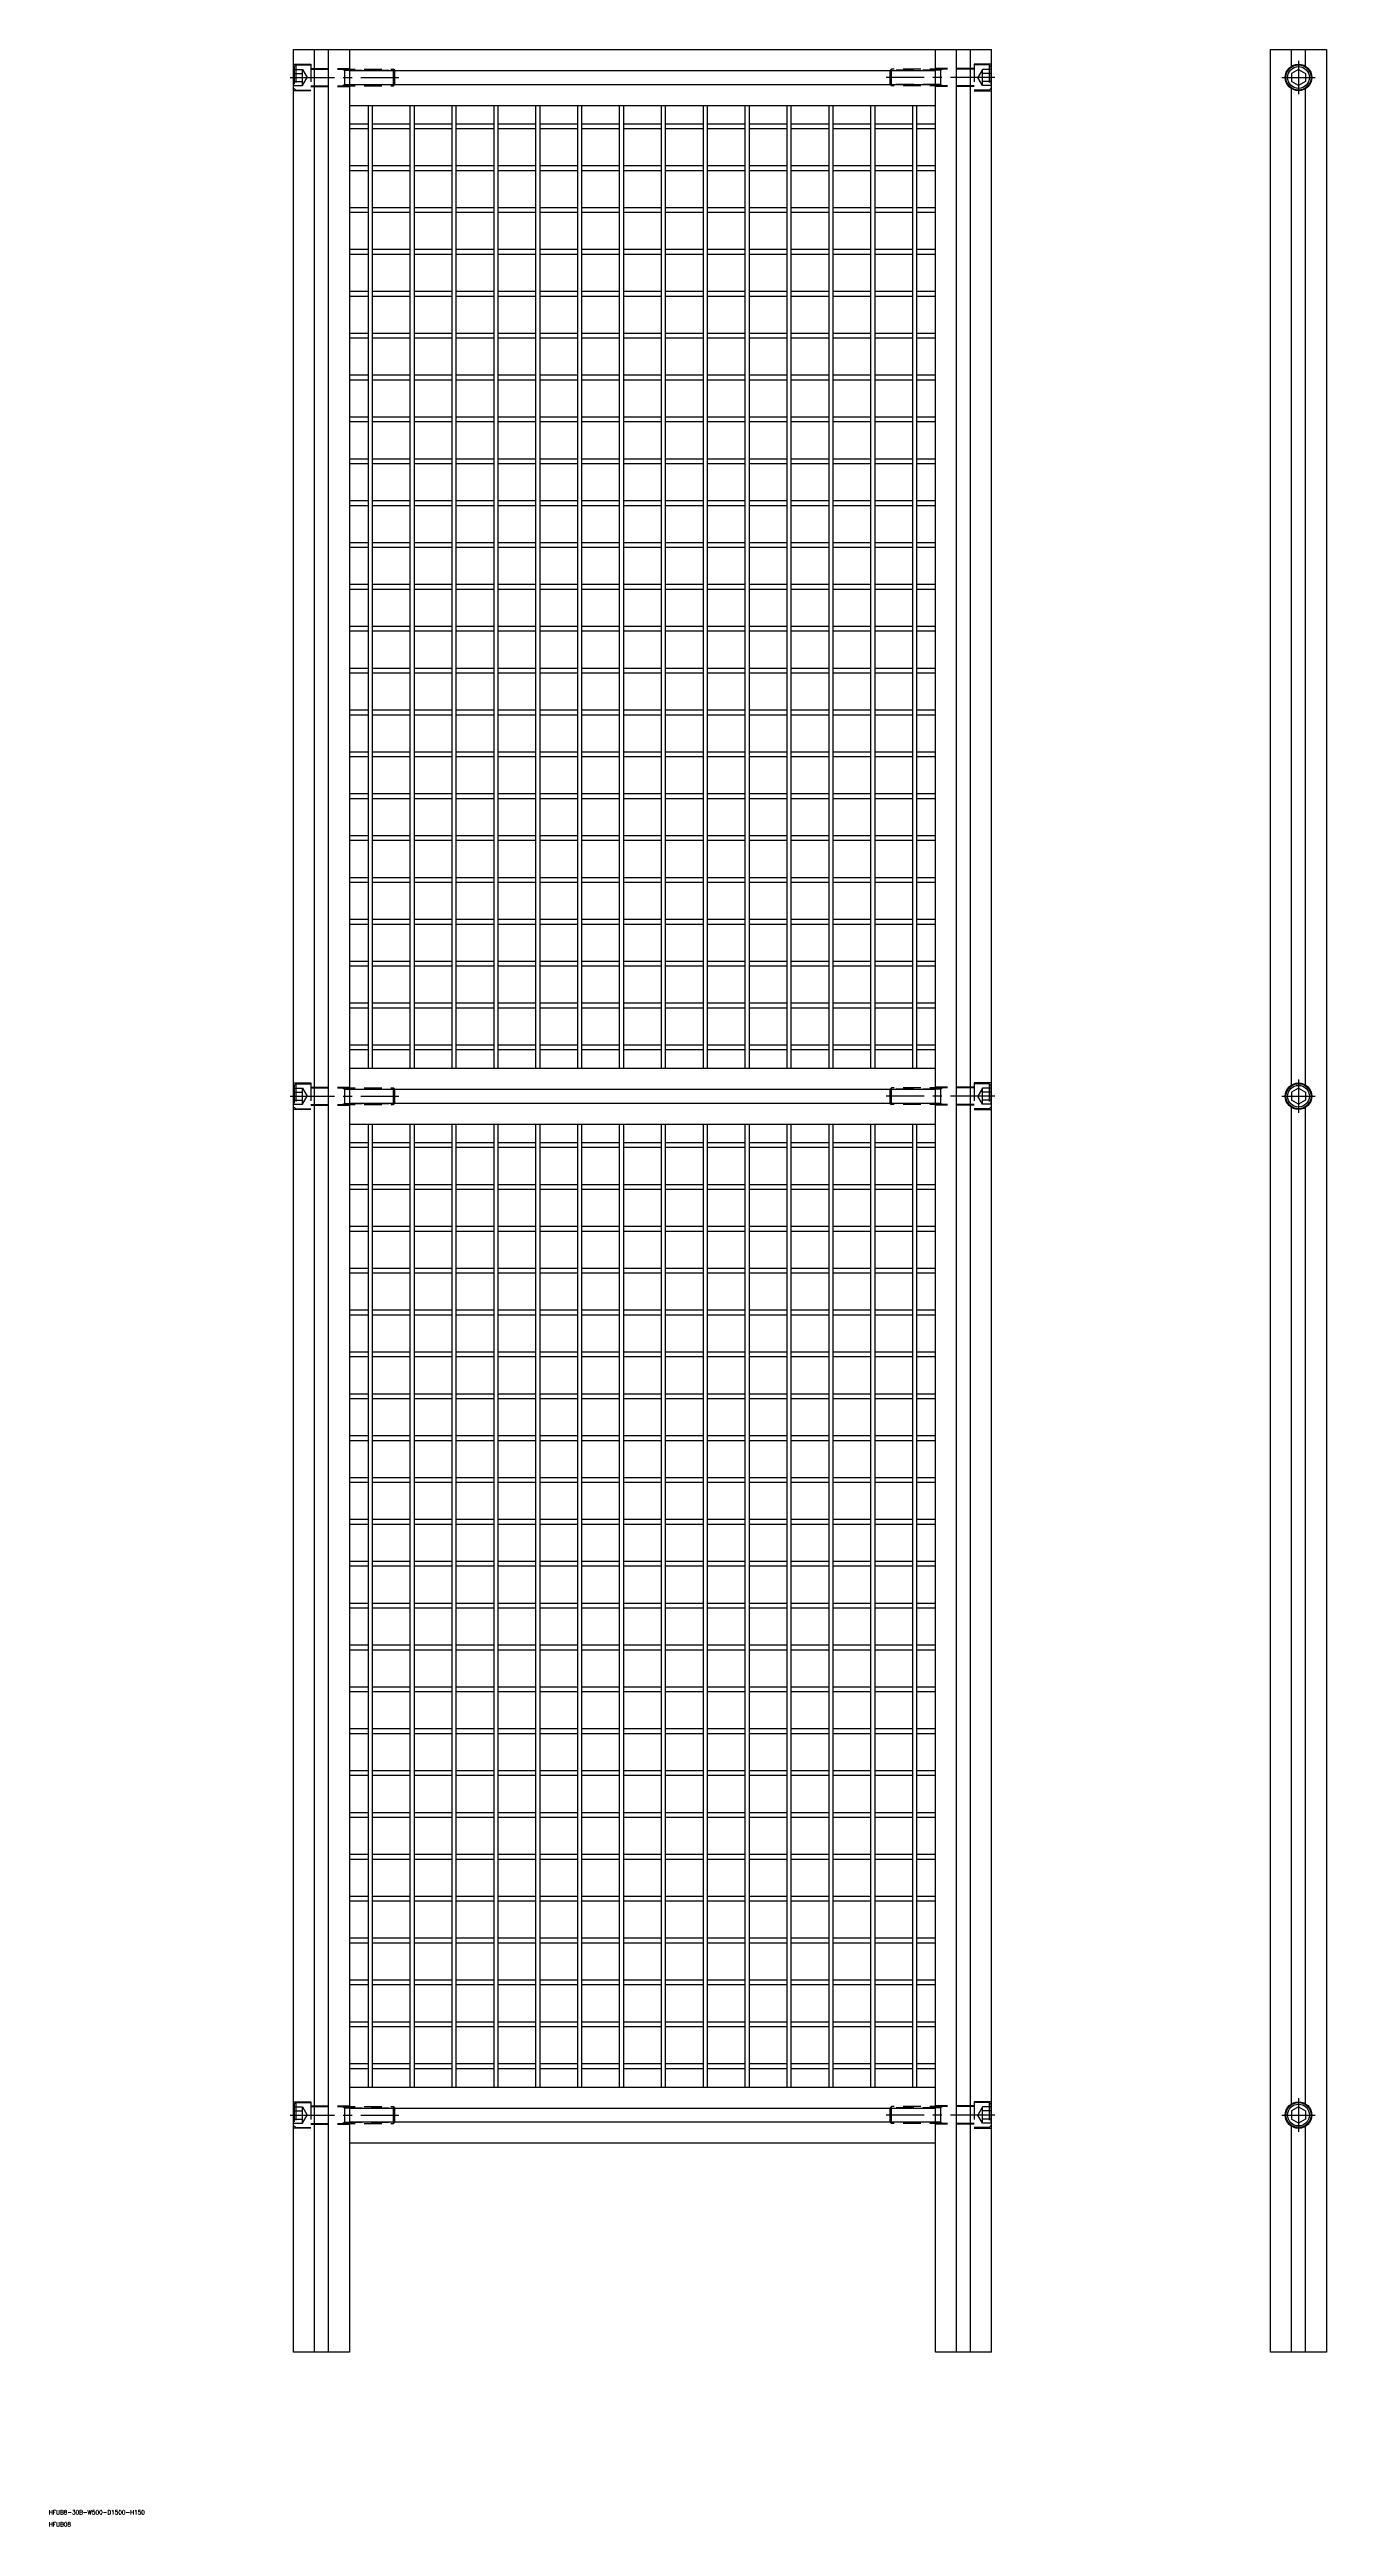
# Model space of a CAD drawing. Extents: x -175 to 740, y -125 to 1650.
import ezdxf

# ---------------------------------------------------------------- set-up
doc = ezdxf.new("R2010")
doc.units = 0
doc.linetypes.add('CENTER', pattern=[50.8, 31.75, -6.35, 6.35, -6.35])
doc.linetypes.add('DASHED', pattern=[19.05, 12.7, -6.35])
doc.layers.get('0').update_dxf_attribs({"linetype": 'CONTINUOUS'})
doc.layers.add('CENTER', color=1, linetype='CENTER')
doc.styles.get("Standard").update_dxf_attribs({"font": 'txt.shx', "height": 3, "bigfont": 'bigfont.shx'})

# ---------------------------------------------------------------- blocks, each defined once
blk = doc.blocks.new('*U2')
at = {"color": 7, "linetype": 'CONTINUOUS'}
blk.add_text('HFUB08', height=3, dxfattribs=at).set_placement((-175.3, -124.8))
blk = doc.blocks.new('*U3')
at = {"color": 7, "linetype": 'CONTINUOUS'}
blk.add_text('HFUB8-30B-W500-D1500-H150', height=3, dxfattribs=at).set_placement((-175.3, -116.2))

msp = doc.modelspace()

# ---------------------------------------------------------------- linework, layer by layer
at = {"color": 7, "linetype": 'CONTINUOUS'}
for p, q in [((0, 0), (0, 1650)), ((0, 1650), (40, 1650)), ((15, 0), (15, 1650)), ((25, 0), (25, 1650)), ((40, 1650), (40, 880)), ((40, 1650), (460, 1650)), ((40, 1635), (460, 1635)), ((460, 0), (460, 1650)), ((460, 1650), (500, 1650)), ((475, 0), (475, 1650)), ((485, 0), (485, 1650)), ((500, 0), (500, 1650)), ((700, 0), (700, 1650)), ((700, 1650), (740, 1650)), ((715, 1638.1), (715, 1650)), ((720, 1635.8), (715, 1632.9)), ((715, 1632.9), (715, 1627.1)), ((720, 1635.8), (725, 1632.9)), ((725, 1638.1), (725, 1650)), ((725, 1632.9), (725, 1627.1)), ((740, 1650), (740, 0)), ((40, 1625), (460, 1625)), ((720, 1624.2), (715, 1627.1)), ((715, 908.1), (715, 1621.9)), ((725, 1627.1), (720, 1624.2)), ((725, 908.1), (725, 1621.9)), ((40, 1610), (460, 1610)), ((53.4, 1610), (53.4, 920)), ((56.6, 920), (56.6, 1610)), ((83.4, 1610), (83.4, 920)), ((86.6, 920), (86.6, 1610)), ((113.4, 1610), (113.4, 920)), ((116.6, 920), (116.6, 1610)), ((143.4, 1610), (143.4, 920)), ((146.6, 920), (146.6, 1610)), ((173.4, 1610), (173.4, 920)), ((176.6, 920), (176.6, 1610)), ((203.4, 1610), (203.4, 920)), ((206.6, 920), (206.6, 1610)), ((233.4, 1610), (233.4, 920)), ((236.6, 920), (236.6, 1610)), ((263.4, 1610), (263.4, 920)), ((266.6, 920), (266.6, 1610)), ((293.4, 1610), (293.4, 920)), ((296.6, 920), (296.6, 1610)), ((323.4, 1610), (323.4, 920)), ((326.6, 920), (326.6, 1610)), ((353.4, 1610), (353.4, 920)), ((356.6, 920), (356.6, 1610)), ((383.4, 1610), (383.4, 920)), ((386.6, 920), (386.6, 1610)), ((413.4, 1610), (413.4, 920)), ((416.6, 920), (416.6, 1610)), ((443.4, 1610), (443.4, 920)), ((446.6, 920), (446.6, 1610)), ((53.4, 1596.6), (40, 1596.6)), ((40, 1593.4), (53.4, 1593.4)), ((83.4, 1596.6), (56.6, 1596.6)), ((56.6, 1593.4), (83.4, 1593.4)), ((113.4, 1596.6), (86.6, 1596.6)), ((86.6, 1593.4), (113.4, 1593.4)), ((143.4, 1596.6), (116.6, 1596.6)), ((116.6, 1593.4), (143.4, 1593.4)), ((173.4, 1596.6), (146.6, 1596.6)), ((146.6, 1593.4), (173.4, 1593.4)), ((203.4, 1596.6), (176.6, 1596.6)), ((176.6, 1593.4), (203.4, 1593.4)), ((233.4, 1596.6), (206.6, 1596.6)), ((206.6, 1593.4), (233.4, 1593.4)), ((263.4, 1596.6), (236.6, 1596.6)), ((236.6, 1593.4), (263.4, 1593.4)), ((293.4, 1596.6), (266.6, 1596.6)), ((266.6, 1593.4), (293.4, 1593.4)), ((323.4, 1596.6), (296.6, 1596.6)), ((296.6, 1593.4), (323.4, 1593.4)), ((353.4, 1596.6), (326.6, 1596.6)), ((326.6, 1593.4), (353.4, 1593.4)), ((383.4, 1596.6), (356.6, 1596.6)), ((356.6, 1593.4), (383.4, 1593.4)), ((413.4, 1596.6), (386.6, 1596.6)), ((386.6, 1593.4), (413.4, 1593.4)), ((443.4, 1596.6), (416.6, 1596.6)), ((416.6, 1593.4), (443.4, 1593.4)), ((460, 1596.6), (446.6, 1596.6)), ((446.6, 1593.4), (460, 1593.4)), ((53.4, 1566.6), (40, 1566.6)), ((40, 1563.4), (53.4, 1563.4)), ((83.4, 1566.6), (56.6, 1566.6)), ((56.6, 1563.4), (83.4, 1563.4)), ((113.4, 1566.6), (86.6, 1566.6)), ((86.6, 1563.4), (113.4, 1563.4)), ((143.4, 1566.6), (116.6, 1566.6)), ((116.6, 1563.4), (143.4, 1563.4)), ((173.4, 1566.6), (146.6, 1566.6)), ((146.6, 1563.4), (173.4, 1563.4)), ((203.4, 1566.6), (176.6, 1566.6)), ((176.6, 1563.4), (203.4, 1563.4)), ((233.4, 1566.6), (206.6, 1566.6)), ((206.6, 1563.4), (233.4, 1563.4)), ((263.4, 1566.6), (236.6, 1566.6)), ((236.6, 1563.4), (263.4, 1563.4)), ((293.4, 1566.6), (266.6, 1566.6)), ((266.6, 1563.4), (293.4, 1563.4)), ((323.4, 1566.6), (296.6, 1566.6)), ((296.6, 1563.4), (323.4, 1563.4)), ((353.4, 1566.6), (326.6, 1566.6)), ((326.6, 1563.4), (353.4, 1563.4)), ((383.4, 1566.6), (356.6, 1566.6)), ((356.6, 1563.4), (383.4, 1563.4)), ((413.4, 1566.6), (386.6, 1566.6)), ((386.6, 1563.4), (413.4, 1563.4)), ((443.4, 1566.6), (416.6, 1566.6)), ((416.6, 1563.4), (443.4, 1563.4)), ((460, 1566.6), (446.6, 1566.6)), ((446.6, 1563.4), (460, 1563.4)), ((53.4, 1536.6), (40, 1536.6)), ((40, 1533.4), (53.4, 1533.4)), ((83.4, 1536.6), (56.6, 1536.6)), ((56.6, 1533.4), (83.4, 1533.4)), ((113.4, 1536.6), (86.6, 1536.6)), ((86.6, 1533.4), (113.4, 1533.4)), ((143.4, 1536.6), (116.6, 1536.6)), ((116.6, 1533.4), (143.4, 1533.4)), ((173.4, 1536.6), (146.6, 1536.6)), ((146.6, 1533.4), (173.4, 1533.4)), ((203.4, 1536.6), (176.6, 1536.6)), ((176.6, 1533.4), (203.4, 1533.4)), ((233.4, 1536.6), (206.6, 1536.6)), ((206.6, 1533.4), (233.4, 1533.4)), ((263.4, 1536.6), (236.6, 1536.6)), ((236.6, 1533.4), (263.4, 1533.4)), ((293.4, 1536.6), (266.6, 1536.6)), ((266.6, 1533.4), (293.4, 1533.4)), ((323.4, 1536.6), (296.6, 1536.6)), ((296.6, 1533.4), (323.4, 1533.4)), ((353.4, 1536.6), (326.6, 1536.6)), ((326.6, 1533.4), (353.4, 1533.4)), ((383.4, 1536.6), (356.6, 1536.6)), ((356.6, 1533.4), (383.4, 1533.4)), ((413.4, 1536.6), (386.6, 1536.6)), ((386.6, 1533.4), (413.4, 1533.4)), ((443.4, 1536.6), (416.6, 1536.6)), ((416.6, 1533.4), (443.4, 1533.4)), ((460, 1536.6), (446.6, 1536.6)), ((446.6, 1533.4), (460, 1533.4)), ((53.4, 1506.6), (40, 1506.6)), ((40, 1503.4), (53.4, 1503.4)), ((83.4, 1506.6), (56.6, 1506.6)), ((56.6, 1503.4), (83.4, 1503.4)), ((113.4, 1506.6), (86.6, 1506.6)), ((86.6, 1503.4), (113.4, 1503.4)), ((143.4, 1506.6), (116.6, 1506.6)), ((116.6, 1503.4), (143.4, 1503.4)), ((173.4, 1506.6), (146.6, 1506.6)), ((146.6, 1503.4), (173.4, 1503.4)), ((203.4, 1506.6), (176.6, 1506.6)), ((176.6, 1503.4), (203.4, 1503.4)), ((233.4, 1506.6), (206.6, 1506.6)), ((206.6, 1503.4), (233.4, 1503.4)), ((263.4, 1506.6), (236.6, 1506.6)), ((236.6, 1503.4), (263.4, 1503.4)), ((293.4, 1506.6), (266.6, 1506.6)), ((266.6, 1503.4), (293.4, 1503.4)), ((323.4, 1506.6), (296.6, 1506.6)), ((296.6, 1503.4), (323.4, 1503.4)), ((353.4, 1506.6), (326.6, 1506.6)), ((326.6, 1503.4), (353.4, 1503.4)), ((383.4, 1506.6), (356.6, 1506.6)), ((356.6, 1503.4), (383.4, 1503.4)), ((413.4, 1506.6), (386.6, 1506.6)), ((386.6, 1503.4), (413.4, 1503.4)), ((443.4, 1506.6), (416.6, 1506.6)), ((416.6, 1503.4), (443.4, 1503.4)), ((460, 1506.6), (446.6, 1506.6)), ((446.6, 1503.4), (460, 1503.4)), ((53.4, 1476.6), (40, 1476.6)), ((40, 1473.4), (53.4, 1473.4)), ((83.4, 1476.6), (56.6, 1476.6)), ((56.6, 1473.4), (83.4, 1473.4)), ((113.4, 1476.6), (86.6, 1476.6)), ((86.6, 1473.4), (113.4, 1473.4)), ((143.4, 1476.6), (116.6, 1476.6)), ((116.6, 1473.4), (143.4, 1473.4)), ((173.4, 1476.6), (146.6, 1476.6)), ((146.6, 1473.4), (173.4, 1473.4)), ((203.4, 1476.6), (176.6, 1476.6)), ((176.6, 1473.4), (203.4, 1473.4)), ((233.4, 1476.6), (206.6, 1476.6)), ((206.6, 1473.4), (233.4, 1473.4)), ((263.4, 1476.6), (236.6, 1476.6)), ((236.6, 1473.4), (263.4, 1473.4)), ((293.4, 1476.6), (266.6, 1476.6)), ((266.6, 1473.4), (293.4, 1473.4)), ((323.4, 1476.6), (296.6, 1476.6)), ((296.6, 1473.4), (323.4, 1473.4)), ((353.4, 1476.6), (326.6, 1476.6)), ((326.6, 1473.4), (353.4, 1473.4)), ((383.4, 1476.6), (356.6, 1476.6)), ((356.6, 1473.4), (383.4, 1473.4)), ((413.4, 1476.6), (386.6, 1476.6)), ((386.6, 1473.4), (413.4, 1473.4)), ((443.4, 1476.6), (416.6, 1476.6)), ((416.6, 1473.4), (443.4, 1473.4)), ((460, 1476.6), (446.6, 1476.6)), ((446.6, 1473.4), (460, 1473.4)), ((53.4, 1446.6), (40, 1446.6)), ((40, 1443.4), (53.4, 1443.4)), ((83.4, 1446.6), (56.6, 1446.6)), ((56.6, 1443.4), (83.4, 1443.4)), ((113.4, 1446.6), (86.6, 1446.6)), ((86.6, 1443.4), (113.4, 1443.4)), ((143.4, 1446.6), (116.6, 1446.6)), ((116.6, 1443.4), (143.4, 1443.4)), ((173.4, 1446.6), (146.6, 1446.6)), ((146.6, 1443.4), (173.4, 1443.4)), ((203.4, 1446.6), (176.6, 1446.6)), ((176.6, 1443.4), (203.4, 1443.4)), ((233.4, 1446.6), (206.6, 1446.6)), ((206.6, 1443.4), (233.4, 1443.4)), ((263.4, 1446.6), (236.6, 1446.6)), ((236.6, 1443.4), (263.4, 1443.4)), ((293.4, 1446.6), (266.6, 1446.6)), ((266.6, 1443.4), (293.4, 1443.4)), ((323.4, 1446.6), (296.6, 1446.6)), ((296.6, 1443.4), (323.4, 1443.4)), ((353.4, 1446.6), (326.6, 1446.6)), ((326.6, 1443.4), (353.4, 1443.4)), ((383.4, 1446.6), (356.6, 1446.6)), ((356.6, 1443.4), (383.4, 1443.4)), ((413.4, 1446.6), (386.6, 1446.6)), ((386.6, 1443.4), (413.4, 1443.4)), ((443.4, 1446.6), (416.6, 1446.6)), ((416.6, 1443.4), (443.4, 1443.4)), ((460, 1446.6), (446.6, 1446.6)), ((446.6, 1443.4), (460, 1443.4)), ((53.4, 1416.6), (40, 1416.6)), ((40, 1413.4), (53.4, 1413.4)), ((83.4, 1416.6), (56.6, 1416.6)), ((56.6, 1413.4), (83.4, 1413.4)), ((113.4, 1416.6), (86.6, 1416.6)), ((86.6, 1413.4), (113.4, 1413.4)), ((143.4, 1416.6), (116.6, 1416.6)), ((116.6, 1413.4), (143.4, 1413.4)), ((173.4, 1416.6), (146.6, 1416.6)), ((146.6, 1413.4), (173.4, 1413.4)), ((203.4, 1416.6), (176.6, 1416.6)), ((176.6, 1413.4), (203.4, 1413.4)), ((233.4, 1416.6), (206.6, 1416.6)), ((206.6, 1413.4), (233.4, 1413.4)), ((263.4, 1416.6), (236.6, 1416.6)), ((236.6, 1413.4), (263.4, 1413.4)), ((293.4, 1416.6), (266.6, 1416.6)), ((266.6, 1413.4), (293.4, 1413.4)), ((323.4, 1416.6), (296.6, 1416.6)), ((296.6, 1413.4), (323.4, 1413.4)), ((353.4, 1416.6), (326.6, 1416.6)), ((326.6, 1413.4), (353.4, 1413.4)), ((383.4, 1416.6), (356.6, 1416.6)), ((356.6, 1413.4), (383.4, 1413.4)), ((413.4, 1416.6), (386.6, 1416.6)), ((386.6, 1413.4), (413.4, 1413.4)), ((443.4, 1416.6), (416.6, 1416.6)), ((416.6, 1413.4), (443.4, 1413.4)), ((460, 1416.6), (446.6, 1416.6)), ((446.6, 1413.4), (460, 1413.4)), ((53.4, 1386.6), (40, 1386.6)), ((83.4, 1386.6), (56.6, 1386.6)), ((113.4, 1386.6), (86.6, 1386.6)), ((143.4, 1386.6), (116.6, 1386.6)), ((173.4, 1386.6), (146.6, 1386.6)), ((203.4, 1386.6), (176.6, 1386.6)), ((233.4, 1386.6), (206.6, 1386.6)), ((263.4, 1386.6), (236.6, 1386.6)), ((293.4, 1386.6), (266.6, 1386.6)), ((323.4, 1386.6), (296.6, 1386.6)), ((353.4, 1386.6), (326.6, 1386.6)), ((383.4, 1386.6), (356.6, 1386.6)), ((413.4, 1386.6), (386.6, 1386.6)), ((443.4, 1386.6), (416.6, 1386.6)), ((460, 1386.6), (446.6, 1386.6)), ((40, 1383.4), (53.4, 1383.4)), ((56.6, 1383.4), (83.4, 1383.4)), ((86.6, 1383.4), (113.4, 1383.4)), ((116.6, 1383.4), (143.4, 1383.4)), ((146.6, 1383.4), (173.4, 1383.4)), ((176.6, 1383.4), (203.4, 1383.4)), ((206.6, 1383.4), (233.4, 1383.4)), ((236.6, 1383.4), (263.4, 1383.4)), ((266.6, 1383.4), (293.4, 1383.4)), ((296.6, 1383.4), (323.4, 1383.4)), ((326.6, 1383.4), (353.4, 1383.4)), ((356.6, 1383.4), (383.4, 1383.4)), ((386.6, 1383.4), (413.4, 1383.4)), ((416.6, 1383.4), (443.4, 1383.4)), ((446.6, 1383.4), (460, 1383.4)), ((53.4, 1356.6), (40, 1356.6)), ((40, 1353.4), (53.4, 1353.4)), ((83.4, 1356.6), (56.6, 1356.6)), ((56.6, 1353.4), (83.4, 1353.4)), ((113.4, 1356.6), (86.6, 1356.6)), ((86.6, 1353.4), (113.4, 1353.4)), ((143.4, 1356.6), (116.6, 1356.6)), ((116.6, 1353.4), (143.4, 1353.4)), ((173.4, 1356.6), (146.6, 1356.6)), ((146.6, 1353.4), (173.4, 1353.4)), ((203.4, 1356.6), (176.6, 1356.6)), ((176.6, 1353.4), (203.4, 1353.4)), ((233.4, 1356.6), (206.6, 1356.6)), ((206.6, 1353.4), (233.4, 1353.4)), ((263.4, 1356.6), (236.6, 1356.6)), ((236.6, 1353.4), (263.4, 1353.4)), ((293.4, 1356.6), (266.6, 1356.6)), ((266.6, 1353.4), (293.4, 1353.4)), ((323.4, 1356.6), (296.6, 1356.6)), ((296.6, 1353.4), (323.4, 1353.4)), ((353.4, 1356.6), (326.6, 1356.6)), ((326.6, 1353.4), (353.4, 1353.4)), ((383.4, 1356.6), (356.6, 1356.6)), ((356.6, 1353.4), (383.4, 1353.4)), ((413.4, 1356.6), (386.6, 1356.6)), ((386.6, 1353.4), (413.4, 1353.4)), ((443.4, 1356.6), (416.6, 1356.6)), ((416.6, 1353.4), (443.4, 1353.4)), ((460, 1356.6), (446.6, 1356.6)), ((446.6, 1353.4), (460, 1353.4)), ((53.4, 1326.6), (40, 1326.6)), ((40, 1323.4), (53.4, 1323.4)), ((83.4, 1326.6), (56.6, 1326.6)), ((56.6, 1323.4), (83.4, 1323.4)), ((113.4, 1326.6), (86.6, 1326.6)), ((86.6, 1323.4), (113.4, 1323.4)), ((143.4, 1326.6), (116.6, 1326.6)), ((116.6, 1323.4), (143.4, 1323.4)), ((173.4, 1326.6), (146.6, 1326.6)), ((146.6, 1323.4), (173.4, 1323.4)), ((203.4, 1326.6), (176.6, 1326.6)), ((176.6, 1323.4), (203.4, 1323.4)), ((233.4, 1326.6), (206.6, 1326.6)), ((206.6, 1323.4), (233.4, 1323.4)), ((263.4, 1326.6), (236.6, 1326.6)), ((236.6, 1323.4), (263.4, 1323.4)), ((293.4, 1326.6), (266.6, 1326.6)), ((266.6, 1323.4), (293.4, 1323.4)), ((323.4, 1326.6), (296.6, 1326.6)), ((296.6, 1323.4), (323.4, 1323.4)), ((353.4, 1326.6), (326.6, 1326.6)), ((326.6, 1323.4), (353.4, 1323.4)), ((383.4, 1326.6), (356.6, 1326.6)), ((356.6, 1323.4), (383.4, 1323.4)), ((413.4, 1326.6), (386.6, 1326.6)), ((386.6, 1323.4), (413.4, 1323.4)), ((443.4, 1326.6), (416.6, 1326.6)), ((416.6, 1323.4), (443.4, 1323.4)), ((460, 1326.6), (446.6, 1326.6)), ((446.6, 1323.4), (460, 1323.4)), ((53.4, 1296.6), (40, 1296.6)), ((83.4, 1296.6), (56.6, 1296.6)), ((113.4, 1296.6), (86.6, 1296.6)), ((143.4, 1296.6), (116.6, 1296.6)), ((173.4, 1296.6), (146.6, 1296.6)), ((203.4, 1296.6), (176.6, 1296.6)), ((233.4, 1296.6), (206.6, 1296.6)), ((263.4, 1296.6), (236.6, 1296.6)), ((293.4, 1296.6), (266.6, 1296.6)), ((323.4, 1296.6), (296.6, 1296.6)), ((353.4, 1296.6), (326.6, 1296.6)), ((383.4, 1296.6), (356.6, 1296.6)), ((413.4, 1296.6), (386.6, 1296.6)), ((443.4, 1296.6), (416.6, 1296.6)), ((460, 1296.6), (446.6, 1296.6)), ((40, 1293.4), (53.4, 1293.4)), ((56.6, 1293.4), (83.4, 1293.4)), ((86.6, 1293.4), (113.4, 1293.4)), ((116.6, 1293.4), (143.4, 1293.4)), ((146.6, 1293.4), (173.4, 1293.4)), ((176.6, 1293.4), (203.4, 1293.4)), ((206.6, 1293.4), (233.4, 1293.4)), ((236.6, 1293.4), (263.4, 1293.4)), ((266.6, 1293.4), (293.4, 1293.4)), ((296.6, 1293.4), (323.4, 1293.4)), ((326.6, 1293.4), (353.4, 1293.4)), ((356.6, 1293.4), (383.4, 1293.4)), ((386.6, 1293.4), (413.4, 1293.4)), ((416.6, 1293.4), (443.4, 1293.4)), ((446.6, 1293.4), (460, 1293.4)), ((53.4, 1266.6), (40, 1266.6)), ((40, 1263.4), (53.4, 1263.4)), ((83.4, 1266.6), (56.6, 1266.6)), ((56.6, 1263.4), (83.4, 1263.4)), ((113.4, 1266.6), (86.6, 1266.6)), ((86.6, 1263.4), (113.4, 1263.4)), ((143.4, 1266.6), (116.6, 1266.6)), ((116.6, 1263.4), (143.4, 1263.4)), ((173.4, 1266.6), (146.6, 1266.6)), ((146.6, 1263.4), (173.4, 1263.4)), ((203.4, 1266.6), (176.6, 1266.6)), ((176.6, 1263.4), (203.4, 1263.4)), ((233.4, 1266.6), (206.6, 1266.6)), ((206.6, 1263.4), (233.4, 1263.4)), ((263.4, 1266.6), (236.6, 1266.6)), ((236.6, 1263.4), (263.4, 1263.4)), ((293.4, 1266.6), (266.6, 1266.6)), ((266.6, 1263.4), (293.4, 1263.4)), ((323.4, 1266.6), (296.6, 1266.6)), ((296.6, 1263.4), (323.4, 1263.4)), ((353.4, 1266.6), (326.6, 1266.6)), ((326.6, 1263.4), (353.4, 1263.4)), ((383.4, 1266.6), (356.6, 1266.6)), ((356.6, 1263.4), (383.4, 1263.4)), ((413.4, 1266.6), (386.6, 1266.6)), ((386.6, 1263.4), (413.4, 1263.4)), ((443.4, 1266.6), (416.6, 1266.6)), ((416.6, 1263.4), (443.4, 1263.4)), ((460, 1266.6), (446.6, 1266.6)), ((446.6, 1263.4), (460, 1263.4)), ((53.4, 1236.6), (40, 1236.6)), ((40, 1233.4), (53.4, 1233.4)), ((83.4, 1236.6), (56.6, 1236.6)), ((56.6, 1233.4), (83.4, 1233.4)), ((113.4, 1236.6), (86.6, 1236.6)), ((86.6, 1233.4), (113.4, 1233.4)), ((143.4, 1236.6), (116.6, 1236.6)), ((116.6, 1233.4), (143.4, 1233.4)), ((173.4, 1236.6), (146.6, 1236.6)), ((146.6, 1233.4), (173.4, 1233.4)), ((203.4, 1236.6), (176.6, 1236.6)), ((176.6, 1233.4), (203.4, 1233.4)), ((233.4, 1236.6), (206.6, 1236.6)), ((206.6, 1233.4), (233.4, 1233.4)), ((263.4, 1236.6), (236.6, 1236.6)), ((236.6, 1233.4), (263.4, 1233.4)), ((293.4, 1236.6), (266.6, 1236.6)), ((266.6, 1233.4), (293.4, 1233.4)), ((323.4, 1236.6), (296.6, 1236.6)), ((296.6, 1233.4), (323.4, 1233.4)), ((353.4, 1236.6), (326.6, 1236.6)), ((326.6, 1233.4), (353.4, 1233.4)), ((383.4, 1236.6), (356.6, 1236.6)), ((356.6, 1233.4), (383.4, 1233.4)), ((413.4, 1236.6), (386.6, 1236.6)), ((386.6, 1233.4), (413.4, 1233.4)), ((443.4, 1236.6), (416.6, 1236.6)), ((416.6, 1233.4), (443.4, 1233.4)), ((460, 1236.6), (446.6, 1236.6)), ((446.6, 1233.4), (460, 1233.4)), ((53.4, 1206.6), (40, 1206.6)), ((40, 1203.4), (53.4, 1203.4)), ((83.4, 1206.6), (56.6, 1206.6)), ((56.6, 1203.4), (83.4, 1203.4)), ((113.4, 1206.6), (86.6, 1206.6)), ((86.6, 1203.4), (113.4, 1203.4)), ((143.4, 1206.6), (116.6, 1206.6)), ((116.6, 1203.4), (143.4, 1203.4)), ((173.4, 1206.6), (146.6, 1206.6)), ((146.6, 1203.4), (173.4, 1203.4)), ((203.4, 1206.6), (176.6, 1206.6)), ((176.6, 1203.4), (203.4, 1203.4)), ((233.4, 1206.6), (206.6, 1206.6)), ((206.6, 1203.4), (233.4, 1203.4)), ((263.4, 1206.6), (236.6, 1206.6)), ((236.6, 1203.4), (263.4, 1203.4)), ((293.4, 1206.6), (266.6, 1206.6)), ((266.6, 1203.4), (293.4, 1203.4)), ((323.4, 1206.6), (296.6, 1206.6)), ((296.6, 1203.4), (323.4, 1203.4)), ((353.4, 1206.6), (326.6, 1206.6)), ((326.6, 1203.4), (353.4, 1203.4)), ((383.4, 1206.6), (356.6, 1206.6)), ((356.6, 1203.4), (383.4, 1203.4)), ((413.4, 1206.6), (386.6, 1206.6)), ((386.6, 1203.4), (413.4, 1203.4)), ((443.4, 1206.6), (416.6, 1206.6)), ((416.6, 1203.4), (443.4, 1203.4)), ((460, 1206.6), (446.6, 1206.6)), ((446.6, 1203.4), (460, 1203.4)), ((53.4, 1176.6), (40, 1176.6)), ((40, 1173.4), (53.4, 1173.4)), ((83.4, 1176.6), (56.6, 1176.6)), ((56.6, 1173.4), (83.4, 1173.4)), ((113.4, 1176.6), (86.6, 1176.6)), ((86.6, 1173.4), (113.4, 1173.4)), ((143.4, 1176.6), (116.6, 1176.6)), ((116.6, 1173.4), (143.4, 1173.4)), ((173.4, 1176.6), (146.6, 1176.6)), ((146.6, 1173.4), (173.4, 1173.4)), ((203.4, 1176.6), (176.6, 1176.6)), ((176.6, 1173.4), (203.4, 1173.4)), ((233.4, 1176.6), (206.6, 1176.6)), ((206.6, 1173.4), (233.4, 1173.4)), ((263.4, 1176.6), (236.6, 1176.6)), ((236.6, 1173.4), (263.4, 1173.4)), ((293.4, 1176.6), (266.6, 1176.6)), ((266.6, 1173.4), (293.4, 1173.4)), ((323.4, 1176.6), (296.6, 1176.6)), ((296.6, 1173.4), (323.4, 1173.4)), ((353.4, 1176.6), (326.6, 1176.6)), ((326.6, 1173.4), (353.4, 1173.4)), ((383.4, 1176.6), (356.6, 1176.6)), ((356.6, 1173.4), (383.4, 1173.4)), ((413.4, 1176.6), (386.6, 1176.6)), ((386.6, 1173.4), (413.4, 1173.4)), ((443.4, 1176.6), (416.6, 1176.6)), ((416.6, 1173.4), (443.4, 1173.4)), ((460, 1176.6), (446.6, 1176.6)), ((446.6, 1173.4), (460, 1173.4)), ((53.4, 1146.6), (40, 1146.6)), ((40, 1143.4), (53.4, 1143.4)), ((83.4, 1146.6), (56.6, 1146.6)), ((56.6, 1143.4), (83.4, 1143.4)), ((113.4, 1146.6), (86.6, 1146.6)), ((86.6, 1143.4), (113.4, 1143.4)), ((143.4, 1146.6), (116.6, 1146.6)), ((116.6, 1143.4), (143.4, 1143.4)), ((173.4, 1146.6), (146.6, 1146.6)), ((146.6, 1143.4), (173.4, 1143.4)), ((203.4, 1146.6), (176.6, 1146.6)), ((176.6, 1143.4), (203.4, 1143.4)), ((233.4, 1146.6), (206.6, 1146.6)), ((206.6, 1143.4), (233.4, 1143.4)), ((263.4, 1146.6), (236.6, 1146.6)), ((236.6, 1143.4), (263.4, 1143.4)), ((293.4, 1146.6), (266.6, 1146.6)), ((266.6, 1143.4), (293.4, 1143.4)), ((323.4, 1146.6), (296.6, 1146.6)), ((296.6, 1143.4), (323.4, 1143.4)), ((353.4, 1146.6), (326.6, 1146.6)), ((326.6, 1143.4), (353.4, 1143.4)), ((383.4, 1146.6), (356.6, 1146.6)), ((356.6, 1143.4), (383.4, 1143.4)), ((413.4, 1146.6), (386.6, 1146.6)), ((386.6, 1143.4), (413.4, 1143.4)), ((443.4, 1146.6), (416.6, 1146.6)), ((416.6, 1143.4), (443.4, 1143.4)), ((460, 1146.6), (446.6, 1146.6)), ((446.6, 1143.4), (460, 1143.4)), ((53.4, 1116.6), (40, 1116.6)), ((40, 1113.4), (53.4, 1113.4)), ((83.4, 1116.6), (56.6, 1116.6)), ((56.6, 1113.4), (83.4, 1113.4)), ((113.4, 1116.6), (86.6, 1116.6)), ((86.6, 1113.4), (113.4, 1113.4)), ((143.4, 1116.6), (116.6, 1116.6)), ((116.6, 1113.4), (143.4, 1113.4)), ((173.4, 1116.6), (146.6, 1116.6)), ((146.6, 1113.4), (173.4, 1113.4)), ((203.4, 1116.6), (176.6, 1116.6)), ((176.6, 1113.4), (203.4, 1113.4)), ((233.4, 1116.6), (206.6, 1116.6)), ((206.6, 1113.4), (233.4, 1113.4)), ((263.4, 1116.6), (236.6, 1116.6)), ((236.6, 1113.4), (263.4, 1113.4)), ((293.4, 1116.6), (266.6, 1116.6)), ((266.6, 1113.4), (293.4, 1113.4)), ((323.4, 1116.6), (296.6, 1116.6)), ((296.6, 1113.4), (323.4, 1113.4)), ((353.4, 1116.6), (326.6, 1116.6)), ((326.6, 1113.4), (353.4, 1113.4)), ((383.4, 1116.6), (356.6, 1116.6)), ((356.6, 1113.4), (383.4, 1113.4)), ((413.4, 1116.6), (386.6, 1116.6)), ((386.6, 1113.4), (413.4, 1113.4)), ((443.4, 1116.6), (416.6, 1116.6)), ((416.6, 1113.4), (443.4, 1113.4)), ((460, 1116.6), (446.6, 1116.6)), ((446.6, 1113.4), (460, 1113.4)), ((53.4, 1086.6), (40, 1086.6)), ((40, 1083.4), (53.4, 1083.4)), ((83.4, 1086.6), (56.6, 1086.6)), ((56.6, 1083.4), (83.4, 1083.4)), ((113.4, 1086.6), (86.6, 1086.6)), ((86.6, 1083.4), (113.4, 1083.4)), ((143.4, 1086.6), (116.6, 1086.6)), ((116.6, 1083.4), (143.4, 1083.4)), ((173.4, 1086.6), (146.6, 1086.6)), ((146.6, 1083.4), (173.4, 1083.4)), ((203.4, 1086.6), (176.6, 1086.6)), ((176.6, 1083.4), (203.4, 1083.4)), ((233.4, 1086.6), (206.6, 1086.6)), ((206.6, 1083.4), (233.4, 1083.4)), ((263.4, 1086.6), (236.6, 1086.6)), ((236.6, 1083.4), (263.4, 1083.4)), ((293.4, 1086.6), (266.6, 1086.6)), ((266.6, 1083.4), (293.4, 1083.4)), ((323.4, 1086.6), (296.6, 1086.6)), ((296.6, 1083.4), (323.4, 1083.4)), ((353.4, 1086.6), (326.6, 1086.6)), ((326.6, 1083.4), (353.4, 1083.4)), ((383.4, 1086.6), (356.6, 1086.6)), ((356.6, 1083.4), (383.4, 1083.4)), ((413.4, 1086.6), (386.6, 1086.6)), ((386.6, 1083.4), (413.4, 1083.4)), ((443.4, 1086.6), (416.6, 1086.6)), ((416.6, 1083.4), (443.4, 1083.4)), ((460, 1086.6), (446.6, 1086.6)), ((446.6, 1083.4), (460, 1083.4)), ((53.4, 1056.6), (40, 1056.6)), ((40, 1053.4), (53.4, 1053.4)), ((83.4, 1056.6), (56.6, 1056.6)), ((56.6, 1053.4), (83.4, 1053.4)), ((113.4, 1056.6), (86.6, 1056.6)), ((86.6, 1053.4), (113.4, 1053.4)), ((143.4, 1056.6), (116.6, 1056.6)), ((116.6, 1053.4), (143.4, 1053.4)), ((173.4, 1056.6), (146.6, 1056.6)), ((146.6, 1053.4), (173.4, 1053.4)), ((203.4, 1056.6), (176.6, 1056.6)), ((176.6, 1053.4), (203.4, 1053.4)), ((233.4, 1056.6), (206.6, 1056.6)), ((206.6, 1053.4), (233.4, 1053.4)), ((263.4, 1056.6), (236.6, 1056.6)), ((236.6, 1053.4), (263.4, 1053.4)), ((293.4, 1056.6), (266.6, 1056.6)), ((266.6, 1053.4), (293.4, 1053.4)), ((323.4, 1056.6), (296.6, 1056.6)), ((296.6, 1053.4), (323.4, 1053.4)), ((353.4, 1056.6), (326.6, 1056.6)), ((326.6, 1053.4), (353.4, 1053.4)), ((383.4, 1056.6), (356.6, 1056.6)), ((356.6, 1053.4), (383.4, 1053.4)), ((413.4, 1056.6), (386.6, 1056.6)), ((386.6, 1053.4), (413.4, 1053.4)), ((443.4, 1056.6), (416.6, 1056.6)), ((416.6, 1053.4), (443.4, 1053.4)), ((460, 1056.6), (446.6, 1056.6)), ((446.6, 1053.4), (460, 1053.4)), ((53.4, 1026.6), (40, 1026.6)), ((40, 1023.4), (53.4, 1023.4)), ((83.4, 1026.6), (56.6, 1026.6)), ((56.6, 1023.4), (83.4, 1023.4)), ((113.4, 1026.6), (86.6, 1026.6)), ((86.6, 1023.4), (113.4, 1023.4)), ((143.4, 1026.6), (116.6, 1026.6)), ((116.6, 1023.4), (143.4, 1023.4)), ((173.4, 1026.6), (146.6, 1026.6)), ((146.6, 1023.4), (173.4, 1023.4)), ((203.4, 1026.6), (176.6, 1026.6)), ((176.6, 1023.4), (203.4, 1023.4)), ((233.4, 1026.6), (206.6, 1026.6)), ((206.6, 1023.4), (233.4, 1023.4)), ((263.4, 1026.6), (236.6, 1026.6)), ((236.6, 1023.4), (263.4, 1023.4)), ((293.4, 1026.6), (266.6, 1026.6)), ((266.6, 1023.4), (293.4, 1023.4)), ((323.4, 1026.6), (296.6, 1026.6)), ((296.6, 1023.4), (323.4, 1023.4)), ((353.4, 1026.6), (326.6, 1026.6)), ((326.6, 1023.4), (353.4, 1023.4)), ((383.4, 1026.6), (356.6, 1026.6)), ((356.6, 1023.4), (383.4, 1023.4)), ((413.4, 1026.6), (386.6, 1026.6)), ((386.6, 1023.4), (413.4, 1023.4)), ((443.4, 1026.6), (416.6, 1026.6)), ((416.6, 1023.4), (443.4, 1023.4)), ((460, 1026.6), (446.6, 1026.6)), ((446.6, 1023.4), (460, 1023.4)), ((53.4, 996.6), (40, 996.6)), ((83.4, 996.6), (56.6, 996.6)), ((113.4, 996.6), (86.6, 996.6)), ((143.4, 996.6), (116.6, 996.6)), ((173.4, 996.6), (146.6, 996.6)), ((203.4, 996.6), (176.6, 996.6)), ((233.4, 996.6), (206.6, 996.6)), ((263.4, 996.6), (236.6, 996.6)), ((293.4, 996.6), (266.6, 996.6)), ((323.4, 996.6), (296.6, 996.6)), ((353.4, 996.6), (326.6, 996.6)), ((383.4, 996.6), (356.6, 996.6)), ((413.4, 996.6), (386.6, 996.6)), ((443.4, 996.6), (416.6, 996.6)), ((460, 996.6), (446.6, 996.6)), ((40, 993.4), (53.4, 993.4)), ((56.6, 993.4), (83.4, 993.4)), ((86.6, 993.4), (113.4, 993.4)), ((116.6, 993.4), (143.4, 993.4)), ((146.6, 993.4), (173.4, 993.4)), ((176.6, 993.4), (203.4, 993.4)), ((206.6, 993.4), (233.4, 993.4)), ((236.6, 993.4), (263.4, 993.4)), ((266.6, 993.4), (293.4, 993.4)), ((296.6, 993.4), (323.4, 993.4)), ((326.6, 993.4), (353.4, 993.4)), ((356.6, 993.4), (383.4, 993.4)), ((386.6, 993.4), (413.4, 993.4)), ((416.6, 993.4), (443.4, 993.4)), ((446.6, 993.4), (460, 993.4)), ((53.4, 966.6), (40, 966.6)), ((40, 963.4), (53.4, 963.4)), ((83.4, 966.6), (56.6, 966.6)), ((56.6, 963.4), (83.4, 963.4)), ((113.4, 966.6), (86.6, 966.6)), ((86.6, 963.4), (113.4, 963.4)), ((143.4, 966.6), (116.6, 966.6)), ((116.6, 963.4), (143.4, 963.4)), ((173.4, 966.6), (146.6, 966.6)), ((146.6, 963.4), (173.4, 963.4)), ((203.4, 966.6), (176.6, 966.6)), ((176.6, 963.4), (203.4, 963.4)), ((233.4, 966.6), (206.6, 966.6)), ((206.6, 963.4), (233.4, 963.4)), ((263.4, 966.6), (236.6, 966.6)), ((236.6, 963.4), (263.4, 963.4)), ((293.4, 966.6), (266.6, 966.6)), ((266.6, 963.4), (293.4, 963.4)), ((323.4, 966.6), (296.6, 966.6)), ((296.6, 963.4), (323.4, 963.4)), ((353.4, 966.6), (326.6, 966.6)), ((326.6, 963.4), (353.4, 963.4)), ((383.4, 966.6), (356.6, 966.6)), ((356.6, 963.4), (383.4, 963.4)), ((413.4, 966.6), (386.6, 966.6)), ((386.6, 963.4), (413.4, 963.4)), ((443.4, 966.6), (416.6, 966.6)), ((416.6, 963.4), (443.4, 963.4)), ((460, 966.6), (446.6, 966.6)), ((446.6, 963.4), (460, 963.4)), ((53.4, 936.6), (40, 936.6)), ((40, 933.4), (53.4, 933.4)), ((83.4, 936.6), (56.6, 936.6)), ((56.6, 933.4), (83.4, 933.4)), ((113.4, 936.6), (86.6, 936.6)), ((86.6, 933.4), (113.4, 933.4)), ((143.4, 936.6), (116.6, 936.6)), ((116.6, 933.4), (143.4, 933.4)), ((173.4, 936.6), (146.6, 936.6)), ((146.6, 933.4), (173.4, 933.4)), ((203.4, 936.6), (176.6, 936.6)), ((176.6, 933.4), (203.4, 933.4)), ((233.4, 936.6), (206.6, 936.6)), ((206.6, 933.4), (233.4, 933.4)), ((263.4, 936.6), (236.6, 936.6)), ((236.6, 933.4), (263.4, 933.4)), ((293.4, 936.6), (266.6, 936.6)), ((266.6, 933.4), (293.4, 933.4)), ((323.4, 936.6), (296.6, 936.6)), ((296.6, 933.4), (323.4, 933.4)), ((353.4, 936.6), (326.6, 936.6)), ((326.6, 933.4), (353.4, 933.4)), ((383.4, 936.6), (356.6, 936.6)), ((356.6, 933.4), (383.4, 933.4)), ((413.4, 936.6), (386.6, 936.6)), ((386.6, 933.4), (413.4, 933.4)), ((443.4, 936.6), (416.6, 936.6)), ((416.6, 933.4), (443.4, 933.4)), ((460, 936.6), (446.6, 936.6)), ((446.6, 933.4), (460, 933.4)), ((40, 920), (40, 0)), ((40, 920), (460, 920)), ((720, 905.8), (715, 902.9)), ((720, 905.8), (725, 902.9)), ((40, 905), (460, 905)), ((40, 895), (460, 895)), ((715, 902.9), (715, 897.1)), ((720, 894.2), (715, 897.1)), ((715, 178.1), (715, 891.9)), ((725, 897.1), (720, 894.2)), ((725, 902.9), (725, 897.1)), ((725, 178.1), (725, 891.9)), ((40, 880), (460, 880)), ((53.4, 880), (53.4, 190)), ((56.6, 190), (56.6, 880)), ((83.4, 880), (83.4, 190)), ((86.6, 190), (86.6, 880)), ((113.4, 880), (113.4, 190)), ((116.6, 190), (116.6, 880)), ((143.4, 880), (143.4, 190)), ((146.6, 190), (146.6, 880)), ((173.4, 880), (173.4, 190)), ((176.6, 190), (176.6, 880)), ((203.4, 880), (203.4, 190)), ((206.6, 190), (206.6, 880)), ((233.4, 880), (233.4, 190)), ((236.6, 190), (236.6, 880)), ((263.4, 880), (263.4, 190)), ((266.6, 190), (266.6, 880)), ((293.4, 880), (293.4, 190)), ((296.6, 190), (296.6, 880)), ((323.4, 880), (323.4, 190)), ((326.6, 190), (326.6, 880)), ((353.4, 880), (353.4, 190)), ((356.6, 190), (356.6, 880)), ((383.4, 880), (383.4, 190)), ((386.6, 190), (386.6, 880)), ((413.4, 880), (413.4, 190)), ((416.6, 190), (416.6, 880)), ((443.4, 880), (443.4, 190)), ((446.6, 190), (446.6, 880)), ((53.4, 866.6), (40, 866.6)), ((40, 866.6), (40, 863.4)), ((40, 863.4), (53.4, 863.4)), ((83.4, 866.6), (56.6, 866.6)), ((56.6, 863.4), (83.4, 863.4)), ((113.4, 866.6), (86.6, 866.6)), ((86.6, 863.4), (113.4, 863.4)), ((143.4, 866.6), (116.6, 866.6)), ((116.6, 863.4), (143.4, 863.4)), ((173.4, 866.6), (146.6, 866.6)), ((146.6, 863.4), (173.4, 863.4)), ((203.4, 866.6), (176.6, 866.6)), ((176.6, 863.4), (203.4, 863.4)), ((233.4, 866.6), (206.6, 866.6)), ((206.6, 863.4), (233.4, 863.4)), ((263.4, 866.6), (236.6, 866.6)), ((236.6, 863.4), (263.4, 863.4)), ((293.4, 866.6), (266.6, 866.6)), ((266.6, 863.4), (293.4, 863.4)), ((323.4, 866.6), (296.6, 866.6)), ((296.6, 863.4), (323.4, 863.4)), ((353.4, 866.6), (326.6, 866.6)), ((326.6, 863.4), (353.4, 863.4)), ((383.4, 866.6), (356.6, 866.6)), ((356.6, 863.4), (383.4, 863.4)), ((413.4, 866.6), (386.6, 866.6)), ((386.6, 863.4), (413.4, 863.4)), ((443.4, 866.6), (416.6, 866.6)), ((416.6, 863.4), (443.4, 863.4)), ((460, 866.6), (446.6, 866.6)), ((446.6, 863.4), (460, 863.4)), ((53.4, 836.6), (40, 836.6)), ((40, 836.6), (40, 833.4)), ((83.4, 836.6), (56.6, 836.6)), ((113.4, 836.6), (86.6, 836.6)), ((143.4, 836.6), (116.6, 836.6)), ((173.4, 836.6), (146.6, 836.6)), ((203.4, 836.6), (176.6, 836.6)), ((233.4, 836.6), (206.6, 836.6)), ((263.4, 836.6), (236.6, 836.6)), ((293.4, 836.6), (266.6, 836.6)), ((323.4, 836.6), (296.6, 836.6)), ((353.4, 836.6), (326.6, 836.6)), ((383.4, 836.6), (356.6, 836.6)), ((413.4, 836.6), (386.6, 836.6)), ((443.4, 836.6), (416.6, 836.6)), ((460, 836.6), (446.6, 836.6)), ((40, 833.4), (53.4, 833.4)), ((56.6, 833.4), (83.4, 833.4)), ((86.6, 833.4), (113.4, 833.4)), ((116.6, 833.4), (143.4, 833.4)), ((146.6, 833.4), (173.4, 833.4)), ((176.6, 833.4), (203.4, 833.4)), ((206.6, 833.4), (233.4, 833.4)), ((236.6, 833.4), (263.4, 833.4)), ((266.6, 833.4), (293.4, 833.4)), ((296.6, 833.4), (323.4, 833.4)), ((326.6, 833.4), (353.4, 833.4)), ((356.6, 833.4), (383.4, 833.4)), ((386.6, 833.4), (413.4, 833.4)), ((416.6, 833.4), (443.4, 833.4)), ((446.6, 833.4), (460, 833.4)), ((53.4, 806.6), (40, 806.6)), ((40, 806.6), (40, 803.4)), ((40, 803.4), (53.4, 803.4)), ((83.4, 806.6), (56.6, 806.6)), ((56.6, 803.4), (83.4, 803.4)), ((113.4, 806.6), (86.6, 806.6)), ((86.6, 803.4), (113.4, 803.4)), ((143.4, 806.6), (116.6, 806.6)), ((116.6, 803.4), (143.4, 803.4)), ((173.4, 806.6), (146.6, 806.6)), ((146.6, 803.4), (173.4, 803.4)), ((203.4, 806.6), (176.6, 806.6)), ((176.6, 803.4), (203.4, 803.4)), ((233.4, 806.6), (206.6, 806.6)), ((206.6, 803.4), (233.4, 803.4)), ((263.4, 806.6), (236.6, 806.6)), ((236.6, 803.4), (263.4, 803.4)), ((293.4, 806.6), (266.6, 806.6)), ((266.6, 803.4), (293.4, 803.4)), ((323.4, 806.6), (296.6, 806.6)), ((296.6, 803.4), (323.4, 803.4)), ((353.4, 806.6), (326.6, 806.6)), ((326.6, 803.4), (353.4, 803.4)), ((383.4, 806.6), (356.6, 806.6)), ((356.6, 803.4), (383.4, 803.4)), ((413.4, 806.6), (386.6, 806.6)), ((386.6, 803.4), (413.4, 803.4)), ((443.4, 806.6), (416.6, 806.6)), ((416.6, 803.4), (443.4, 803.4)), ((460, 806.6), (446.6, 806.6)), ((446.6, 803.4), (460, 803.4)), ((53.4, 776.6), (40, 776.6)), ((40, 776.6), (40, 773.4)), ((40, 773.4), (53.4, 773.4)), ((83.4, 776.6), (56.6, 776.6)), ((56.6, 773.4), (83.4, 773.4)), ((113.4, 776.6), (86.6, 776.6)), ((86.6, 773.4), (113.4, 773.4)), ((143.4, 776.6), (116.6, 776.6)), ((116.6, 773.4), (143.4, 773.4)), ((173.4, 776.6), (146.6, 776.6)), ((146.6, 773.4), (173.4, 773.4)), ((203.4, 776.6), (176.6, 776.6)), ((176.6, 773.4), (203.4, 773.4)), ((233.4, 776.6), (206.6, 776.6)), ((206.6, 773.4), (233.4, 773.4)), ((263.4, 776.6), (236.6, 776.6)), ((236.6, 773.4), (263.4, 773.4)), ((293.4, 776.6), (266.6, 776.6)), ((266.6, 773.4), (293.4, 773.4)), ((323.4, 776.6), (296.6, 776.6)), ((296.6, 773.4), (323.4, 773.4)), ((353.4, 776.6), (326.6, 776.6)), ((326.6, 773.4), (353.4, 773.4)), ((383.4, 776.6), (356.6, 776.6)), ((356.6, 773.4), (383.4, 773.4)), ((413.4, 776.6), (386.6, 776.6)), ((386.6, 773.4), (413.4, 773.4)), ((443.4, 776.6), (416.6, 776.6)), ((416.6, 773.4), (443.4, 773.4)), ((460, 776.6), (446.6, 776.6)), ((446.6, 773.4), (460, 773.4)), ((53.4, 746.6), (40, 746.6)), ((40, 746.6), (40, 743.4)), ((83.4, 746.6), (56.6, 746.6)), ((113.4, 746.6), (86.6, 746.6)), ((143.4, 746.6), (116.6, 746.6)), ((173.4, 746.6), (146.6, 746.6)), ((203.4, 746.6), (176.6, 746.6)), ((233.4, 746.6), (206.6, 746.6)), ((263.4, 746.6), (236.6, 746.6)), ((293.4, 746.6), (266.6, 746.6)), ((323.4, 746.6), (296.6, 746.6)), ((353.4, 746.6), (326.6, 746.6)), ((383.4, 746.6), (356.6, 746.6)), ((413.4, 746.6), (386.6, 746.6)), ((443.4, 746.6), (416.6, 746.6)), ((460, 746.6), (446.6, 746.6)), ((40, 743.4), (53.4, 743.4)), ((56.6, 743.4), (83.4, 743.4)), ((86.6, 743.4), (113.4, 743.4)), ((116.6, 743.4), (143.4, 743.4)), ((146.6, 743.4), (173.4, 743.4)), ((176.6, 743.4), (203.4, 743.4)), ((206.6, 743.4), (233.4, 743.4)), ((236.6, 743.4), (263.4, 743.4)), ((266.6, 743.4), (293.4, 743.4)), ((296.6, 743.4), (323.4, 743.4)), ((326.6, 743.4), (353.4, 743.4)), ((356.6, 743.4), (383.4, 743.4)), ((386.6, 743.4), (413.4, 743.4)), ((416.6, 743.4), (443.4, 743.4)), ((446.6, 743.4), (460, 743.4)), ((53.4, 716.6), (40, 716.6)), ((40, 716.6), (40, 713.4)), ((40, 713.4), (53.4, 713.4)), ((83.4, 716.6), (56.6, 716.6)), ((56.6, 713.4), (83.4, 713.4)), ((113.4, 716.6), (86.6, 716.6)), ((86.6, 713.4), (113.4, 713.4)), ((143.4, 716.6), (116.6, 716.6)), ((116.6, 713.4), (143.4, 713.4)), ((173.4, 716.6), (146.6, 716.6)), ((146.6, 713.4), (173.4, 713.4)), ((203.4, 716.6), (176.6, 716.6)), ((176.6, 713.4), (203.4, 713.4)), ((233.4, 716.6), (206.6, 716.6)), ((206.6, 713.4), (233.4, 713.4)), ((263.4, 716.6), (236.6, 716.6)), ((236.6, 713.4), (263.4, 713.4)), ((293.4, 716.6), (266.6, 716.6)), ((266.6, 713.4), (293.4, 713.4)), ((323.4, 716.6), (296.6, 716.6)), ((296.6, 713.4), (323.4, 713.4)), ((353.4, 716.6), (326.6, 716.6)), ((326.6, 713.4), (353.4, 713.4)), ((383.4, 716.6), (356.6, 716.6)), ((356.6, 713.4), (383.4, 713.4)), ((413.4, 716.6), (386.6, 716.6)), ((386.6, 713.4), (413.4, 713.4)), ((443.4, 716.6), (416.6, 716.6)), ((416.6, 713.4), (443.4, 713.4)), ((460, 716.6), (446.6, 716.6)), ((446.6, 713.4), (460, 713.4)), ((53.4, 686.6), (40, 686.6)), ((40, 686.6), (40, 683.4)), ((40, 683.4), (53.4, 683.4)), ((83.4, 686.6), (56.6, 686.6)), ((56.6, 683.4), (83.4, 683.4)), ((113.4, 686.6), (86.6, 686.6)), ((86.6, 683.4), (113.4, 683.4)), ((143.4, 686.6), (116.6, 686.6)), ((116.6, 683.4), (143.4, 683.4)), ((173.4, 686.6), (146.6, 686.6)), ((146.6, 683.4), (173.4, 683.4)), ((203.4, 686.6), (176.6, 686.6)), ((176.6, 683.4), (203.4, 683.4)), ((233.4, 686.6), (206.6, 686.6)), ((206.6, 683.4), (233.4, 683.4)), ((263.4, 686.6), (236.6, 686.6)), ((236.6, 683.4), (263.4, 683.4)), ((293.4, 686.6), (266.6, 686.6)), ((266.6, 683.4), (293.4, 683.4)), ((323.4, 686.6), (296.6, 686.6)), ((296.6, 683.4), (323.4, 683.4)), ((353.4, 686.6), (326.6, 686.6)), ((326.6, 683.4), (353.4, 683.4)), ((383.4, 686.6), (356.6, 686.6)), ((356.6, 683.4), (383.4, 683.4)), ((413.4, 686.6), (386.6, 686.6)), ((386.6, 683.4), (413.4, 683.4)), ((443.4, 686.6), (416.6, 686.6)), ((416.6, 683.4), (443.4, 683.4)), ((460, 686.6), (446.6, 686.6)), ((446.6, 683.4), (460, 683.4)), ((53.4, 656.6), (40, 656.6)), ((40, 656.6), (40, 653.4)), ((40, 653.4), (53.4, 653.4)), ((83.4, 656.6), (56.6, 656.6)), ((56.6, 653.4), (83.4, 653.4)), ((113.4, 656.6), (86.6, 656.6)), ((86.6, 653.4), (113.4, 653.4)), ((143.4, 656.6), (116.6, 656.6)), ((116.6, 653.4), (143.4, 653.4)), ((173.4, 656.6), (146.6, 656.6)), ((146.6, 653.4), (173.4, 653.4)), ((203.4, 656.6), (176.6, 656.6)), ((176.6, 653.4), (203.4, 653.4)), ((233.4, 656.6), (206.6, 656.6)), ((206.6, 653.4), (233.4, 653.4)), ((263.4, 656.6), (236.6, 656.6)), ((236.6, 653.4), (263.4, 653.4)), ((293.4, 656.6), (266.6, 656.6)), ((266.6, 653.4), (293.4, 653.4)), ((323.4, 656.6), (296.6, 656.6)), ((296.6, 653.4), (323.4, 653.4)), ((353.4, 656.6), (326.6, 656.6)), ((326.6, 653.4), (353.4, 653.4)), ((383.4, 656.6), (356.6, 656.6)), ((356.6, 653.4), (383.4, 653.4)), ((413.4, 656.6), (386.6, 656.6)), ((386.6, 653.4), (413.4, 653.4)), ((443.4, 656.6), (416.6, 656.6)), ((416.6, 653.4), (443.4, 653.4)), ((460, 656.6), (446.6, 656.6)), ((446.6, 653.4), (460, 653.4)), ((53.4, 626.6), (40, 626.6)), ((40, 626.6), (40, 623.4)), ((40, 623.4), (53.4, 623.4)), ((83.4, 626.6), (56.6, 626.6)), ((56.6, 623.4), (83.4, 623.4)), ((113.4, 626.6), (86.6, 626.6)), ((86.6, 623.4), (113.4, 623.4)), ((143.4, 626.6), (116.6, 626.6)), ((116.6, 623.4), (143.4, 623.4)), ((173.4, 626.6), (146.6, 626.6)), ((146.6, 623.4), (173.4, 623.4)), ((203.4, 626.6), (176.6, 626.6)), ((176.6, 623.4), (203.4, 623.4)), ((233.4, 626.6), (206.6, 626.6)), ((206.6, 623.4), (233.4, 623.4)), ((263.4, 626.6), (236.6, 626.6)), ((236.6, 623.4), (263.4, 623.4)), ((293.4, 626.6), (266.6, 626.6)), ((266.6, 623.4), (293.4, 623.4)), ((323.4, 626.6), (296.6, 626.6)), ((296.6, 623.4), (323.4, 623.4)), ((353.4, 626.6), (326.6, 626.6)), ((326.6, 623.4), (353.4, 623.4)), ((383.4, 626.6), (356.6, 626.6)), ((356.6, 623.4), (383.4, 623.4)), ((413.4, 626.6), (386.6, 626.6)), ((386.6, 623.4), (413.4, 623.4)), ((443.4, 626.6), (416.6, 626.6)), ((416.6, 623.4), (443.4, 623.4)), ((460, 626.6), (446.6, 626.6)), ((446.6, 623.4), (460, 623.4)), ((53.4, 596.6), (40, 596.6)), ((40, 596.6), (40, 593.4)), ((40, 593.4), (53.4, 593.4)), ((83.4, 596.6), (56.6, 596.6)), ((56.6, 593.4), (83.4, 593.4)), ((113.4, 596.6), (86.6, 596.6)), ((86.6, 593.4), (113.4, 593.4)), ((143.4, 596.6), (116.6, 596.6)), ((116.6, 593.4), (143.4, 593.4)), ((173.4, 596.6), (146.6, 596.6)), ((146.6, 593.4), (173.4, 593.4)), ((203.4, 596.6), (176.6, 596.6)), ((176.6, 593.4), (203.4, 593.4)), ((233.4, 596.6), (206.6, 596.6)), ((206.6, 593.4), (233.4, 593.4)), ((263.4, 596.6), (236.6, 596.6)), ((236.6, 593.4), (263.4, 593.4)), ((293.4, 596.6), (266.6, 596.6)), ((266.6, 593.4), (293.4, 593.4)), ((323.4, 596.6), (296.6, 596.6)), ((296.6, 593.4), (323.4, 593.4)), ((353.4, 596.6), (326.6, 596.6)), ((326.6, 593.4), (353.4, 593.4)), ((383.4, 596.6), (356.6, 596.6)), ((356.6, 593.4), (383.4, 593.4)), ((413.4, 596.6), (386.6, 596.6)), ((386.6, 593.4), (413.4, 593.4)), ((443.4, 596.6), (416.6, 596.6)), ((416.6, 593.4), (443.4, 593.4)), ((460, 596.6), (446.6, 596.6)), ((446.6, 593.4), (460, 593.4)), ((53.4, 566.6), (40, 566.6)), ((40, 566.6), (40, 563.4)), ((40, 563.4), (53.4, 563.4)), ((83.4, 566.6), (56.6, 566.6)), ((56.6, 563.4), (83.4, 563.4)), ((113.4, 566.6), (86.6, 566.6)), ((86.6, 563.4), (113.4, 563.4)), ((143.4, 566.6), (116.6, 566.6)), ((116.6, 563.4), (143.4, 563.4)), ((173.4, 566.6), (146.6, 566.6)), ((146.6, 563.4), (173.4, 563.4)), ((203.4, 566.6), (176.6, 566.6)), ((176.6, 563.4), (203.4, 563.4)), ((233.4, 566.6), (206.6, 566.6)), ((206.6, 563.4), (233.4, 563.4)), ((263.4, 566.6), (236.6, 566.6)), ((236.6, 563.4), (263.4, 563.4)), ((293.4, 566.6), (266.6, 566.6)), ((266.6, 563.4), (293.4, 563.4)), ((323.4, 566.6), (296.6, 566.6)), ((296.6, 563.4), (323.4, 563.4)), ((353.4, 566.6), (326.6, 566.6)), ((326.6, 563.4), (353.4, 563.4)), ((383.4, 566.6), (356.6, 566.6)), ((356.6, 563.4), (383.4, 563.4)), ((413.4, 566.6), (386.6, 566.6)), ((386.6, 563.4), (413.4, 563.4)), ((443.4, 566.6), (416.6, 566.6)), ((416.6, 563.4), (443.4, 563.4)), ((460, 566.6), (446.6, 566.6)), ((446.6, 563.4), (460, 563.4)), ((53.4, 536.6), (40, 536.6)), ((40, 536.6), (40, 533.4)), ((40, 533.4), (53.4, 533.4)), ((83.4, 536.6), (56.6, 536.6)), ((56.6, 533.4), (83.4, 533.4)), ((113.4, 536.6), (86.6, 536.6)), ((86.6, 533.4), (113.4, 533.4)), ((143.4, 536.6), (116.6, 536.6)), ((116.6, 533.4), (143.4, 533.4)), ((173.4, 536.6), (146.6, 536.6)), ((146.6, 533.4), (173.4, 533.4)), ((203.4, 536.6), (176.6, 536.6)), ((176.6, 533.4), (203.4, 533.4)), ((233.4, 536.6), (206.6, 536.6)), ((206.6, 533.4), (233.4, 533.4)), ((263.4, 536.6), (236.6, 536.6)), ((236.6, 533.4), (263.4, 533.4)), ((293.4, 536.6), (266.6, 536.6)), ((266.6, 533.4), (293.4, 533.4)), ((323.4, 536.6), (296.6, 536.6)), ((296.6, 533.4), (323.4, 533.4)), ((353.4, 536.6), (326.6, 536.6)), ((326.6, 533.4), (353.4, 533.4)), ((383.4, 536.6), (356.6, 536.6)), ((356.6, 533.4), (383.4, 533.4)), ((413.4, 536.6), (386.6, 536.6)), ((386.6, 533.4), (413.4, 533.4)), ((443.4, 536.6), (416.6, 536.6)), ((416.6, 533.4), (443.4, 533.4)), ((460, 536.6), (446.6, 536.6)), ((446.6, 533.4), (460, 533.4)), ((53.4, 506.6), (40, 506.6)), ((40, 506.6), (40, 503.4)), ((40, 503.4), (53.4, 503.4)), ((83.4, 506.6), (56.6, 506.6)), ((56.6, 503.4), (83.4, 503.4)), ((113.4, 506.6), (86.6, 506.6)), ((86.6, 503.4), (113.4, 503.4)), ((143.4, 506.6), (116.6, 506.6)), ((116.6, 503.4), (143.4, 503.4)), ((173.4, 506.6), (146.6, 506.6)), ((146.6, 503.4), (173.4, 503.4)), ((203.4, 506.6), (176.6, 506.6)), ((176.6, 503.4), (203.4, 503.4)), ((233.4, 506.6), (206.6, 506.6)), ((206.6, 503.4), (233.4, 503.4)), ((263.4, 506.6), (236.6, 506.6)), ((236.6, 503.4), (263.4, 503.4)), ((293.4, 506.6), (266.6, 506.6)), ((266.6, 503.4), (293.4, 503.4)), ((323.4, 506.6), (296.6, 506.6)), ((296.6, 503.4), (323.4, 503.4)), ((353.4, 506.6), (326.6, 506.6)), ((326.6, 503.4), (353.4, 503.4)), ((383.4, 506.6), (356.6, 506.6)), ((356.6, 503.4), (383.4, 503.4)), ((413.4, 506.6), (386.6, 506.6)), ((386.6, 503.4), (413.4, 503.4)), ((443.4, 506.6), (416.6, 506.6)), ((416.6, 503.4), (443.4, 503.4)), ((460, 506.6), (446.6, 506.6)), ((446.6, 503.4), (460, 503.4)), ((53.4, 476.6), (40, 476.6)), ((40, 476.6), (40, 473.4)), ((40, 473.4), (53.4, 473.4)), ((83.4, 476.6), (56.6, 476.6)), ((56.6, 473.4), (83.4, 473.4)), ((113.4, 476.6), (86.6, 476.6)), ((86.6, 473.4), (113.4, 473.4)), ((143.4, 476.6), (116.6, 476.6)), ((116.6, 473.4), (143.4, 473.4)), ((173.4, 476.6), (146.6, 476.6)), ((146.6, 473.4), (173.4, 473.4)), ((203.4, 476.6), (176.6, 476.6)), ((176.6, 473.4), (203.4, 473.4)), ((233.4, 476.6), (206.6, 476.6)), ((206.6, 473.4), (233.4, 473.4)), ((263.4, 476.6), (236.6, 476.6)), ((236.6, 473.4), (263.4, 473.4)), ((293.4, 476.6), (266.6, 476.6)), ((266.6, 473.4), (293.4, 473.4)), ((323.4, 476.6), (296.6, 476.6)), ((296.6, 473.4), (323.4, 473.4)), ((353.4, 476.6), (326.6, 476.6)), ((326.6, 473.4), (353.4, 473.4)), ((383.4, 476.6), (356.6, 476.6)), ((356.6, 473.4), (383.4, 473.4)), ((413.4, 476.6), (386.6, 476.6)), ((386.6, 473.4), (413.4, 473.4)), ((443.4, 476.6), (416.6, 476.6)), ((416.6, 473.4), (443.4, 473.4)), ((460, 476.6), (446.6, 476.6)), ((446.6, 473.4), (460, 473.4)), ((53.4, 446.6), (40, 446.6)), ((40, 446.6), (40, 443.4)), ((83.4, 446.6), (56.6, 446.6)), ((113.4, 446.6), (86.6, 446.6)), ((143.4, 446.6), (116.6, 446.6)), ((173.4, 446.6), (146.6, 446.6)), ((203.4, 446.6), (176.6, 446.6)), ((233.4, 446.6), (206.6, 446.6)), ((263.4, 446.6), (236.6, 446.6)), ((293.4, 446.6), (266.6, 446.6)), ((323.4, 446.6), (296.6, 446.6)), ((353.4, 446.6), (326.6, 446.6)), ((383.4, 446.6), (356.6, 446.6)), ((413.4, 446.6), (386.6, 446.6)), ((443.4, 446.6), (416.6, 446.6)), ((460, 446.6), (446.6, 446.6)), ((40, 443.4), (53.4, 443.4)), ((56.6, 443.4), (83.4, 443.4)), ((86.6, 443.4), (113.4, 443.4)), ((116.6, 443.4), (143.4, 443.4)), ((146.6, 443.4), (173.4, 443.4)), ((176.6, 443.4), (203.4, 443.4)), ((206.6, 443.4), (233.4, 443.4)), ((236.6, 443.4), (263.4, 443.4)), ((266.6, 443.4), (293.4, 443.4)), ((296.6, 443.4), (323.4, 443.4)), ((326.6, 443.4), (353.4, 443.4)), ((356.6, 443.4), (383.4, 443.4)), ((386.6, 443.4), (413.4, 443.4)), ((416.6, 443.4), (443.4, 443.4)), ((446.6, 443.4), (460, 443.4)), ((53.4, 416.6), (40, 416.6)), ((40, 416.6), (40, 413.4)), ((40, 413.4), (53.4, 413.4)), ((83.4, 416.6), (56.6, 416.6)), ((56.6, 413.4), (83.4, 413.4)), ((113.4, 416.6), (86.6, 416.6)), ((86.6, 413.4), (113.4, 413.4)), ((143.4, 416.6), (116.6, 416.6)), ((116.6, 413.4), (143.4, 413.4)), ((173.4, 416.6), (146.6, 416.6)), ((146.6, 413.4), (173.4, 413.4)), ((203.4, 416.6), (176.6, 416.6)), ((176.6, 413.4), (203.4, 413.4)), ((233.4, 416.6), (206.6, 416.6)), ((206.6, 413.4), (233.4, 413.4)), ((263.4, 416.6), (236.6, 416.6)), ((236.6, 413.4), (263.4, 413.4)), ((293.4, 416.6), (266.6, 416.6)), ((266.6, 413.4), (293.4, 413.4)), ((323.4, 416.6), (296.6, 416.6)), ((296.6, 413.4), (323.4, 413.4)), ((353.4, 416.6), (326.6, 416.6)), ((326.6, 413.4), (353.4, 413.4)), ((383.4, 416.6), (356.6, 416.6)), ((356.6, 413.4), (383.4, 413.4)), ((413.4, 416.6), (386.6, 416.6)), ((386.6, 413.4), (413.4, 413.4)), ((443.4, 416.6), (416.6, 416.6)), ((416.6, 413.4), (443.4, 413.4)), ((460, 416.6), (446.6, 416.6)), ((446.6, 413.4), (460, 413.4)), ((53.4, 386.6), (40, 386.6)), ((40, 386.6), (40, 383.4)), ((40, 383.4), (53.4, 383.4)), ((83.4, 386.6), (56.6, 386.6)), ((56.6, 383.4), (83.4, 383.4)), ((113.4, 386.6), (86.6, 386.6)), ((86.6, 383.4), (113.4, 383.4)), ((143.4, 386.6), (116.6, 386.6)), ((116.6, 383.4), (143.4, 383.4)), ((173.4, 386.6), (146.6, 386.6)), ((146.6, 383.4), (173.4, 383.4)), ((203.4, 386.6), (176.6, 386.6)), ((176.6, 383.4), (203.4, 383.4)), ((233.4, 386.6), (206.6, 386.6)), ((206.6, 383.4), (233.4, 383.4)), ((263.4, 386.6), (236.6, 386.6)), ((236.6, 383.4), (263.4, 383.4)), ((293.4, 386.6), (266.6, 386.6)), ((266.6, 383.4), (293.4, 383.4)), ((323.4, 386.6), (296.6, 386.6)), ((296.6, 383.4), (323.4, 383.4)), ((353.4, 386.6), (326.6, 386.6)), ((326.6, 383.4), (353.4, 383.4)), ((383.4, 386.6), (356.6, 386.6)), ((356.6, 383.4), (383.4, 383.4)), ((413.4, 386.6), (386.6, 386.6)), ((386.6, 383.4), (413.4, 383.4)), ((443.4, 386.6), (416.6, 386.6)), ((416.6, 383.4), (443.4, 383.4)), ((460, 386.6), (446.6, 386.6)), ((446.6, 383.4), (460, 383.4)), ((53.4, 356.6), (40, 356.6)), ((40, 356.6), (40, 353.4)), ((83.4, 356.6), (56.6, 356.6)), ((113.4, 356.6), (86.6, 356.6)), ((143.4, 356.6), (116.6, 356.6)), ((173.4, 356.6), (146.6, 356.6)), ((203.4, 356.6), (176.6, 356.6)), ((233.4, 356.6), (206.6, 356.6)), ((263.4, 356.6), (236.6, 356.6)), ((293.4, 356.6), (266.6, 356.6)), ((323.4, 356.6), (296.6, 356.6)), ((353.4, 356.6), (326.6, 356.6)), ((383.4, 356.6), (356.6, 356.6)), ((413.4, 356.6), (386.6, 356.6)), ((443.4, 356.6), (416.6, 356.6)), ((460, 356.6), (446.6, 356.6)), ((40, 353.4), (53.4, 353.4)), ((56.6, 353.4), (83.4, 353.4)), ((86.6, 353.4), (113.4, 353.4)), ((116.6, 353.4), (143.4, 353.4)), ((146.6, 353.4), (173.4, 353.4)), ((176.6, 353.4), (203.4, 353.4)), ((206.6, 353.4), (233.4, 353.4)), ((236.6, 353.4), (263.4, 353.4)), ((266.6, 353.4), (293.4, 353.4)), ((296.6, 353.4), (323.4, 353.4)), ((326.6, 353.4), (353.4, 353.4)), ((356.6, 353.4), (383.4, 353.4)), ((386.6, 353.4), (413.4, 353.4)), ((416.6, 353.4), (443.4, 353.4)), ((446.6, 353.4), (460, 353.4)), ((53.4, 326.6), (40, 326.6)), ((40, 326.6), (40, 323.4)), ((40, 323.4), (53.4, 323.4)), ((83.4, 326.6), (56.6, 326.6)), ((56.6, 323.4), (83.4, 323.4)), ((113.4, 326.6), (86.6, 326.6)), ((86.6, 323.4), (113.4, 323.4)), ((143.4, 326.6), (116.6, 326.6)), ((116.6, 323.4), (143.4, 323.4)), ((173.4, 326.6), (146.6, 326.6)), ((146.6, 323.4), (173.4, 323.4)), ((203.4, 326.6), (176.6, 326.6)), ((176.6, 323.4), (203.4, 323.4)), ((233.4, 326.6), (206.6, 326.6)), ((206.6, 323.4), (233.4, 323.4)), ((263.4, 326.6), (236.6, 326.6)), ((236.6, 323.4), (263.4, 323.4)), ((293.4, 326.6), (266.6, 326.6)), ((266.6, 323.4), (293.4, 323.4)), ((323.4, 326.6), (296.6, 326.6)), ((296.6, 323.4), (323.4, 323.4)), ((353.4, 326.6), (326.6, 326.6)), ((326.6, 323.4), (353.4, 323.4)), ((383.4, 326.6), (356.6, 326.6)), ((356.6, 323.4), (383.4, 323.4)), ((413.4, 326.6), (386.6, 326.6)), ((386.6, 323.4), (413.4, 323.4)), ((443.4, 326.6), (416.6, 326.6)), ((416.6, 323.4), (443.4, 323.4)), ((460, 326.6), (446.6, 326.6)), ((446.6, 323.4), (460, 323.4)), ((53.4, 296.6), (40, 296.6)), ((40, 296.6), (40, 293.4)), ((40, 293.4), (53.4, 293.4)), ((83.4, 296.6), (56.6, 296.6)), ((56.6, 293.4), (83.4, 293.4)), ((113.4, 296.6), (86.6, 296.6)), ((86.6, 293.4), (113.4, 293.4)), ((143.4, 296.6), (116.6, 296.6)), ((116.6, 293.4), (143.4, 293.4)), ((173.4, 296.6), (146.6, 296.6)), ((146.6, 293.4), (173.4, 293.4)), ((203.4, 296.6), (176.6, 296.6)), ((176.6, 293.4), (203.4, 293.4)), ((233.4, 296.6), (206.6, 296.6)), ((206.6, 293.4), (233.4, 293.4)), ((263.4, 296.6), (236.6, 296.6)), ((236.6, 293.4), (263.4, 293.4)), ((293.4, 296.6), (266.6, 296.6)), ((266.6, 293.4), (293.4, 293.4)), ((323.4, 296.6), (296.6, 296.6)), ((296.6, 293.4), (323.4, 293.4)), ((353.4, 296.6), (326.6, 296.6)), ((326.6, 293.4), (353.4, 293.4)), ((383.4, 296.6), (356.6, 296.6)), ((356.6, 293.4), (383.4, 293.4)), ((413.4, 296.6), (386.6, 296.6)), ((386.6, 293.4), (413.4, 293.4)), ((443.4, 296.6), (416.6, 296.6)), ((416.6, 293.4), (443.4, 293.4)), ((460, 296.6), (446.6, 296.6)), ((446.6, 293.4), (460, 293.4)), ((53.4, 266.6), (40, 266.6)), ((40, 266.6), (40, 263.4)), ((83.4, 266.6), (56.6, 266.6)), ((113.4, 266.6), (86.6, 266.6)), ((143.4, 266.6), (116.6, 266.6)), ((173.4, 266.6), (146.6, 266.6)), ((203.4, 266.6), (176.6, 266.6)), ((233.4, 266.6), (206.6, 266.6)), ((263.4, 266.6), (236.6, 266.6)), ((293.4, 266.6), (266.6, 266.6)), ((323.4, 266.6), (296.6, 266.6)), ((353.4, 266.6), (326.6, 266.6)), ((383.4, 266.6), (356.6, 266.6)), ((413.4, 266.6), (386.6, 266.6)), ((443.4, 266.6), (416.6, 266.6)), ((460, 266.6), (446.6, 266.6)), ((40, 263.4), (53.4, 263.4)), ((56.6, 263.4), (83.4, 263.4)), ((86.6, 263.4), (113.4, 263.4)), ((116.6, 263.4), (143.4, 263.4)), ((146.6, 263.4), (173.4, 263.4)), ((176.6, 263.4), (203.4, 263.4)), ((206.6, 263.4), (233.4, 263.4)), ((236.6, 263.4), (263.4, 263.4)), ((266.6, 263.4), (293.4, 263.4)), ((296.6, 263.4), (323.4, 263.4)), ((326.6, 263.4), (353.4, 263.4)), ((356.6, 263.4), (383.4, 263.4)), ((386.6, 263.4), (413.4, 263.4)), ((416.6, 263.4), (443.4, 263.4)), ((446.6, 263.4), (460, 263.4)), ((53.4, 236.6), (40, 236.6)), ((40, 236.6), (40, 233.4)), ((40, 233.4), (53.4, 233.4)), ((83.4, 236.6), (56.6, 236.6)), ((56.6, 233.4), (83.4, 233.4)), ((113.4, 236.6), (86.6, 236.6)), ((86.6, 233.4), (113.4, 233.4)), ((143.4, 236.6), (116.6, 236.6)), ((116.6, 233.4), (143.4, 233.4)), ((173.4, 236.6), (146.6, 236.6)), ((146.6, 233.4), (173.4, 233.4)), ((203.4, 236.6), (176.6, 236.6)), ((176.6, 233.4), (203.4, 233.4)), ((233.4, 236.6), (206.6, 236.6)), ((206.6, 233.4), (233.4, 233.4)), ((263.4, 236.6), (236.6, 236.6)), ((236.6, 233.4), (263.4, 233.4)), ((293.4, 236.6), (266.6, 236.6)), ((266.6, 233.4), (293.4, 233.4)), ((323.4, 236.6), (296.6, 236.6)), ((296.6, 233.4), (323.4, 233.4)), ((353.4, 236.6), (326.6, 236.6)), ((326.6, 233.4), (353.4, 233.4)), ((383.4, 236.6), (356.6, 236.6)), ((356.6, 233.4), (383.4, 233.4)), ((413.4, 236.6), (386.6, 236.6)), ((386.6, 233.4), (413.4, 233.4)), ((443.4, 236.6), (416.6, 236.6)), ((416.6, 233.4), (443.4, 233.4)), ((460, 236.6), (446.6, 236.6)), ((446.6, 233.4), (460, 233.4)), ((53.4, 206.6), (40, 206.6)), ((40, 206.6), (40, 203.4)), ((40, 203.4), (53.4, 203.4)), ((83.4, 206.6), (56.6, 206.6)), ((56.6, 203.4), (83.4, 203.4)), ((113.4, 206.6), (86.6, 206.6)), ((86.6, 203.4), (113.4, 203.4)), ((143.4, 206.6), (116.6, 206.6)), ((116.6, 203.4), (143.4, 203.4)), ((173.4, 206.6), (146.6, 206.6)), ((146.6, 203.4), (173.4, 203.4)), ((203.4, 206.6), (176.6, 206.6)), ((176.6, 203.4), (203.4, 203.4)), ((233.4, 206.6), (206.6, 206.6)), ((206.6, 203.4), (233.4, 203.4)), ((263.4, 206.6), (236.6, 206.6)), ((236.6, 203.4), (263.4, 203.4)), ((293.4, 206.6), (266.6, 206.6)), ((266.6, 203.4), (293.4, 203.4)), ((323.4, 206.6), (296.6, 206.6)), ((296.6, 203.4), (323.4, 203.4)), ((353.4, 206.6), (326.6, 206.6)), ((326.6, 203.4), (353.4, 203.4)), ((383.4, 206.6), (356.6, 206.6)), ((356.6, 203.4), (383.4, 203.4)), ((413.4, 206.6), (386.6, 206.6)), ((386.6, 203.4), (413.4, 203.4)), ((443.4, 206.6), (416.6, 206.6)), ((416.6, 203.4), (443.4, 203.4)), ((460, 206.6), (446.6, 206.6)), ((446.6, 203.4), (460, 203.4)), ((40, 190), (460, 190)), ((53.4, 190), (56.6, 190)), ((83.4, 190), (86.6, 190)), ((113.4, 190), (116.6, 190)), ((143.4, 190), (146.6, 190)), ((173.4, 190), (176.6, 190)), ((203.4, 190), (206.6, 190)), ((233.4, 190), (236.6, 190)), ((263.4, 190), (266.6, 190)), ((293.4, 190), (296.6, 190)), ((323.4, 190), (326.6, 190)), ((40, 175), (460, 175)), ((40, 165), (460, 165)), ((720, 175.8), (715, 172.9)), ((715, 172.9), (715, 167.1)), ((720, 164.2), (715, 167.1)), ((715, 0), (715, 161.9)), ((720, 175.8), (725, 172.9)), ((725, 167.1), (720, 164.2)), ((725, 172.9), (725, 167.1)), ((725, 0), (725, 161.9)), ((40, 150), (460, 150)), ((40, 0), (0, 0)), ((500, 0), (460, 0)), ((740, 0), (700, 0))]:
    msp.add_line(p, q, dxfattribs=at)
at = {"color": 3, "linetype": 'DASHED'}
for p, q in [((0, 1639.5), (12.5, 1639.5)), ((1.7, 1639), (0.5, 1637.8)), ((0.5, 1637.8), (0.5, 1622.2)), ((0.5, 1635.8), (6.5, 1635.8)), ((0.5, 1632.9), (6.5, 1632.9)), ((1.7, 1639), (12.5, 1639)), ((1.7, 1639), (1.7, 1621)), ((6.5, 1635.8), (9.8, 1630)), ((6.5, 1624.2), (6.5, 1635.8)), ((12.5, 1639.5), (12.5, 1620.5)), ((12.5, 1636.5), (40, 1636.5)), ((12.5, 1636), (71.6, 1636)), ((34.9, 1636), (36.5, 1635.1)), ((36.5, 1636), (36.5, 1624)), ((36.5, 1635.1), (72.5, 1635.1)), ((71.6, 1624), (71.6, 1636)), ((72.5, 1635.1), (71.6, 1636)), ((72.5, 1624.9), (72.5, 1635.1)), ((427.5, 1635.1), (428.4, 1636)), ((463.5, 1635.1), (427.5, 1635.1)), ((427.5, 1624.9), (427.5, 1635.1)), ((428.4, 1624), (428.4, 1636)), ((487.5, 1636), (428.4, 1636)), ((487.5, 1636.5), (460, 1636.5)), ((465.1, 1636), (463.5, 1635.1)), ((463.5, 1636), (463.5, 1624)), ((500, 1639.5), (487.5, 1639.5)), ((487.5, 1639.5), (487.5, 1620.5)), ((498.3, 1639), (487.5, 1639)), ((493.5, 1635.8), (490.2, 1630)), ((499.5, 1635.8), (493.5, 1635.8)), ((493.5, 1624.2), (493.5, 1635.8)), ((499.5, 1632.9), (493.5, 1632.9)), ((498.3, 1639), (498.3, 1621)), ((498.3, 1639), (499.5, 1637.8)), ((499.5, 1637.8), (499.5, 1622.2)), ((12.5, 1620.5), (0, 1620.5)), ((0.5, 1627.1), (6.5, 1627.1)), ((0.5, 1624.2), (6.5, 1624.2)), ((1.7, 1621), (0.5, 1622.2)), ((1.7, 1621), (12.5, 1621)), ((6.5, 1624.2), (9.8, 1630)), ((12.5, 1624), (71.6, 1624)), ((12.5, 1623.5), (40, 1623.5)), ((34.9, 1624), (36.5, 1624.9)), ((36.5, 1624.9), (72.5, 1624.9)), ((72.5, 1624.9), (71.6, 1624)), ((463.5, 1624.9), (427.5, 1624.9)), ((427.5, 1624.9), (428.4, 1624)), ((487.5, 1624), (428.4, 1624)), ((487.5, 1623.5), (460, 1623.5)), ((465.1, 1624), (463.5, 1624.9)), ((498.3, 1621), (487.5, 1621)), ((487.5, 1620.5), (500, 1620.5)), ((493.5, 1624.2), (490.2, 1630)), ((499.5, 1627.1), (493.5, 1627.1)), ((499.5, 1624.2), (493.5, 1624.2)), ((498.3, 1621), (499.5, 1622.2)), ((0, 909.5), (12.5, 909.5)), ((1.7, 909), (0.5, 907.8)), ((0.5, 907.8), (0.5, 892.2)), ((0.5, 905.8), (6.5, 905.8)), ((1.7, 909), (12.5, 909)), ((1.7, 909), (1.7, 891)), ((6.5, 905.8), (9.8, 900)), ((6.5, 894.2), (6.5, 905.8)), ((12.5, 909.5), (12.5, 890.5)), ((12.5, 906.5), (40, 906.5)), ((12.5, 906), (71.6, 906)), ((34.9, 906), (36.5, 905.1)), ((36.5, 906), (36.5, 894)), ((71.6, 894), (71.6, 906)), ((72.5, 905.1), (71.6, 906)), ((427.5, 905.1), (428.4, 906)), ((428.4, 894), (428.4, 906)), ((487.5, 906), (428.4, 906)), ((487.5, 906.5), (460, 906.5)), ((465.1, 906), (463.5, 905.1)), ((463.5, 906), (463.5, 894)), ((500, 909.5), (487.5, 909.5)), ((487.5, 909.5), (487.5, 890.5)), ((498.3, 909), (487.5, 909)), ((493.5, 905.8), (490.2, 900)), ((499.5, 905.8), (493.5, 905.8)), ((493.5, 894.2), (493.5, 905.8)), ((498.3, 909), (498.3, 891)), ((498.3, 909), (499.5, 907.8)), ((499.5, 907.8), (499.5, 892.2)), ((12.5, 890.5), (0, 890.5)), ((0.5, 902.9), (6.5, 902.9)), ((0.5, 897.1), (6.5, 897.1)), ((0.5, 894.2), (6.5, 894.2)), ((1.7, 891), (0.5, 892.2)), ((1.7, 891), (12.5, 891)), ((6.5, 894.2), (9.8, 900)), ((12.5, 894), (71.6, 894)), ((12.5, 893.5), (40, 893.5)), ((34.9, 894), (36.5, 894.9)), ((36.5, 905.1), (72.5, 905.1)), ((36.5, 894.9), (72.5, 894.9)), ((72.5, 894.9), (71.6, 894)), ((72.5, 894.9), (72.5, 905.1)), ((463.5, 905.1), (427.5, 905.1)), ((427.5, 894.9), (427.5, 905.1)), ((463.5, 894.9), (427.5, 894.9)), ((427.5, 894.9), (428.4, 894)), ((487.5, 894), (428.4, 894)), ((487.5, 893.5), (460, 893.5)), ((465.1, 894), (463.5, 894.9)), ((498.3, 891), (487.5, 891)), ((487.5, 890.5), (500, 890.5)), ((493.5, 894.2), (490.2, 900)), ((499.5, 902.9), (493.5, 902.9)), ((499.5, 897.1), (493.5, 897.1)), ((499.5, 894.2), (493.5, 894.2)), ((498.3, 891), (499.5, 892.2)), ((0, 179.5), (12.5, 179.5)), ((1.7, 179), (0.5, 177.8)), ((0.5, 177.8), (0.5, 162.2)), ((1.7, 179), (12.5, 179)), ((1.7, 179), (1.7, 161)), ((12.5, 179.5), (12.5, 160.5)), ((500, 179.5), (487.5, 179.5)), ((487.5, 179.5), (487.5, 160.5)), ((498.3, 179), (487.5, 179)), ((498.3, 179), (498.3, 161)), ((498.3, 179), (499.5, 177.8)), ((499.5, 177.8), (499.5, 162.2)), ((12.5, 160.5), (0, 160.5)), ((0.5, 175.8), (6.5, 175.8)), ((0.5, 172.9), (6.5, 172.9)), ((0.5, 167.1), (6.5, 167.1)), ((0.5, 164.2), (6.5, 164.2)), ((1.7, 161), (0.5, 162.2)), ((1.7, 161), (12.5, 161)), ((6.5, 175.8), (9.8, 170)), ((6.5, 164.2), (6.5, 175.8)), ((6.5, 164.2), (9.8, 170)), ((12.5, 176.5), (40, 176.5)), ((12.5, 176), (71.6, 176)), ((12.5, 164), (71.6, 164)), ((12.5, 163.5), (40, 163.5)), ((34.9, 176), (36.5, 175.1)), ((34.9, 164), (36.5, 164.9)), ((36.5, 176), (36.5, 164)), ((36.5, 175.1), (72.5, 175.1)), ((36.5, 164.9), (72.5, 164.9)), ((71.6, 164), (71.6, 176)), ((72.5, 175.1), (71.6, 176)), ((72.5, 164.9), (71.6, 164)), ((72.5, 164.9), (72.5, 175.1)), ((427.5, 175.1), (428.4, 176)), ((463.5, 175.1), (427.5, 175.1)), ((427.5, 164.9), (427.5, 175.1)), ((463.5, 164.9), (427.5, 164.9)), ((427.5, 164.9), (428.4, 164)), ((428.4, 164), (428.4, 176)), ((487.5, 176), (428.4, 176)), ((487.5, 164), (428.4, 164)), ((487.5, 176.5), (460, 176.5)), ((487.5, 163.5), (460, 163.5)), ((465.1, 176), (463.5, 175.1)), ((463.5, 176), (463.5, 164)), ((465.1, 164), (463.5, 164.9)), ((498.3, 161), (487.5, 161)), ((487.5, 160.5), (500, 160.5)), ((493.5, 175.8), (490.2, 170)), ((493.5, 164.2), (490.2, 170)), ((499.5, 175.8), (493.5, 175.8)), ((493.5, 164.2), (493.5, 175.8)), ((499.5, 172.9), (493.5, 172.9)), ((499.5, 167.1), (493.5, 167.1)), ((499.5, 164.2), (493.5, 164.2)), ((498.3, 161), (499.5, 162.2))]:
    msp.add_line(p, q, dxfattribs=at)
at = {"color": 7, "linetype": 'CONTINUOUS'}
for centre, radius in [((720, 1630), 9.5), ((720, 1630), 9), ((720, 1630), 7.8), ((720, 900), 9.5), ((720, 900), 9), ((720, 900), 7.8), ((720, 170), 9.5), ((720, 170), 9), ((720, 170), 7.8)]:
    msp.add_circle(centre, radius, dxfattribs=at)
at = {"layer": 'CENTER', "color": 1, "linetype": 'CENTER'}
for p, q in [((720, 1642), (720, 1618)), ((-2.5, 1630), (75.5, 1630)), ((502.5, 1630), (424.5, 1630)), ((708, 1630), (732, 1630)), ((720, 912), (720, 888)), ((-2.5, 900), (75.5, 900)), ((502.5, 900), (424.5, 900)), ((708, 900), (732, 900)), ((720, 182), (720, 158)), ((-2.5, 170), (75.5, 170)), ((502.5, 170), (424.5, 170)), ((708, 170), (732, 170))]:
    msp.add_line(p, q, dxfattribs=at)

# ---------------------------------------------------------------- block references
at = {"color": 7, "linetype": 'CONTINUOUS'}
for name in ['*U3', '*U2']:
    msp.add_blockref(name, (0, 0), dxfattribs=at)

doc.saveas('drawing.dxf')
